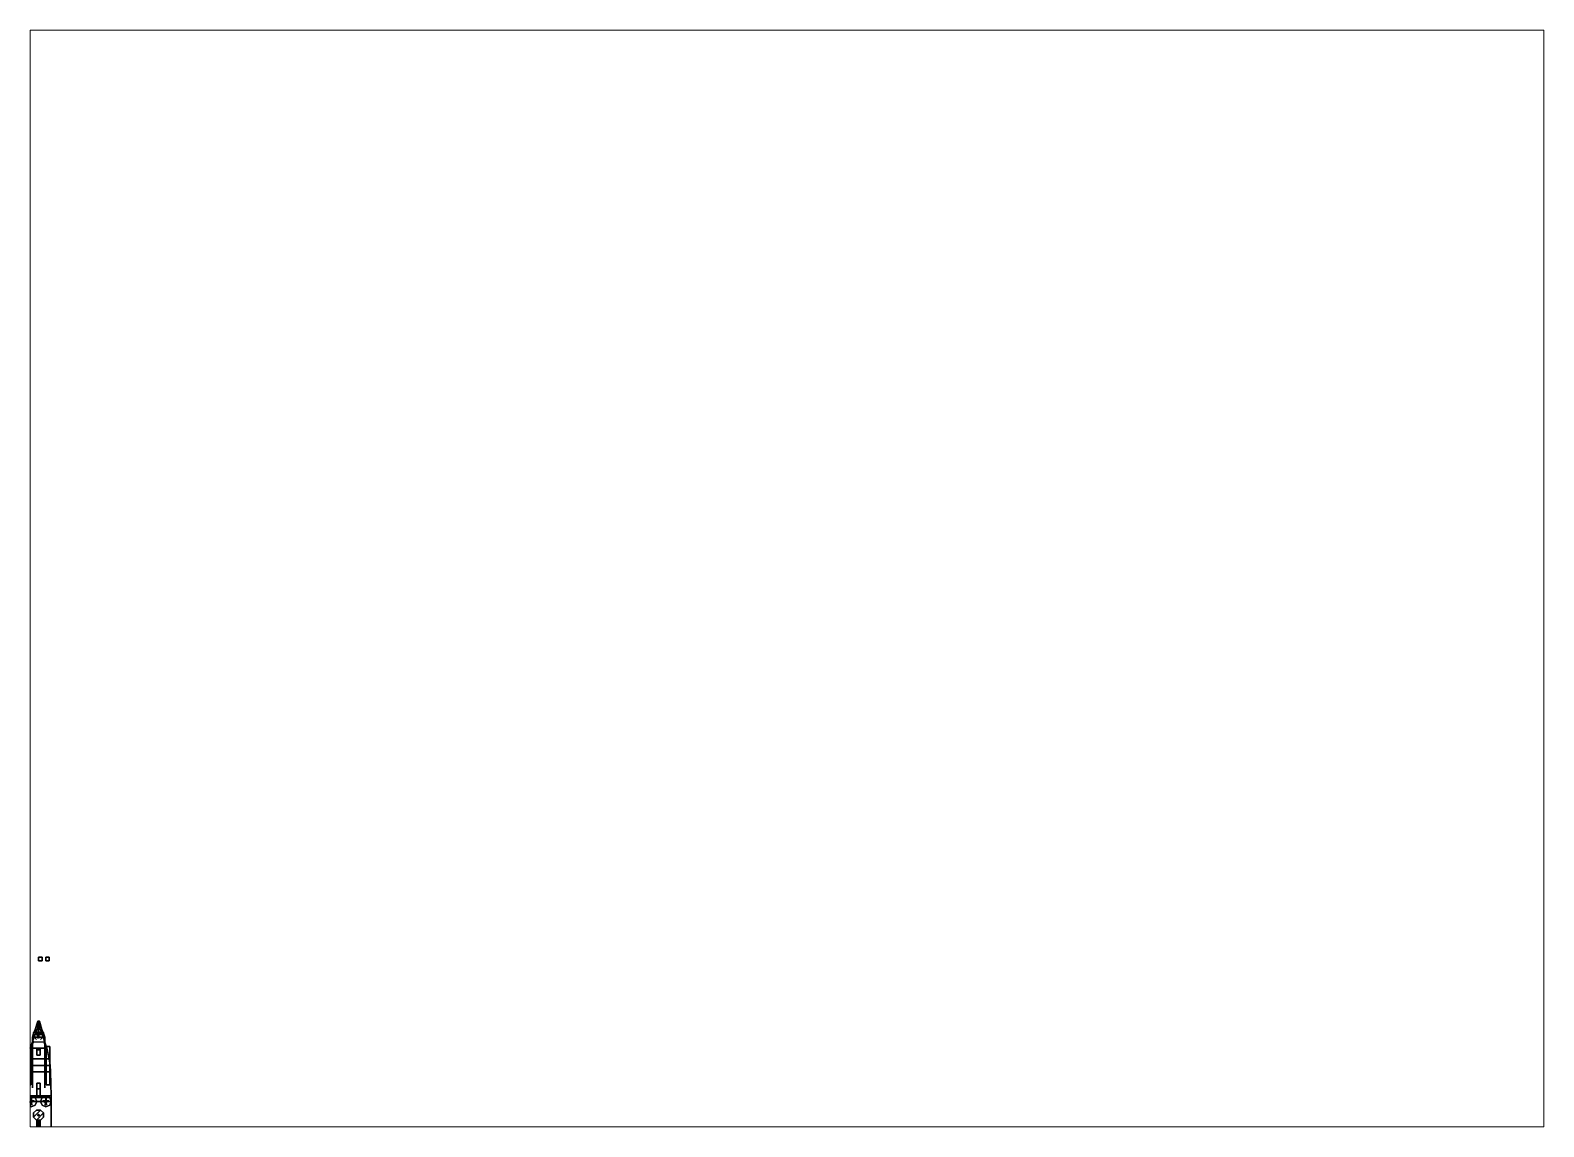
# Paper-space layout 'Layout1' of a CAD drawing. Header units: millimetres. Extents: x 28 to 251, y 20 to 181.
# The model-space entities are those that its viewports show. They can reach past a viewport. Long polylines and large blocks are cut down to what shows.
import ezdxf

# ---------------------------------------------------------------- set-up
doc = ezdxf.new("R2010")
doc.units = ezdxf.units.MM
for name, color, linetype in [('boats', 1, 'Continuous'), ('gun', 1, 'Continuous'), ('railings', 6, 'Continuous'), ('ramp', 2, 'Continuous'), ('sleeve', 5, 'Continuous'), ('turret', 2, 'Continuous')]:
    doc.layers.add(name, color=color, linetype=linetype)

msp = doc.modelspace()

# ---------------------------------------------------------------- linework, layer by layer
for points in [[(1, 42.27, 1), (1, 42.27), (0, 42.27), (0, 42.27, 1)], [(1, 42.27), (1, 41.27), (0, 41.27), (0, 42.27)], [(0, 42.27), (0, 41.27), (0, 41.27, 1), (0, 42.27, 1)], [(0, 42.27, 1), (0, 41.27, 1), (1, 41.27, 1), (1, 42.27, 1)], [(0, 41.27, 1), (0, 41.27), (1, 41.27), (1, 41.27, 1)], [(1, 41.27, 1), (1, 41.27), (1, 42.27), (1, 42.27, 1)], [(3, 42.27), (3, 41.27), (2, 41.27), (2, 42.27)], [(2, 42.27), (2, 41.27), (3, 41.27), (3, 42.27)], [(2.33, 16.8, -1.9), (-2.33, 16.8, -1.9), (-0.78, 21.27, -1.9), (0.78, 21.27, -1.9)], [(-0.78, 21.27, -1.9), (-2.33, 16.8, -1.9), (-2.33, 16.8, 1.68), (-0.78, 21.27, 1.68)], [(1.75, 19.89, 1.68), (-1.75, 19.89, 1.68), (-1.29, 21.27, 1.68), (1.29, 21.27, 1.68)], [(-1.29, 21.27, 4.03), (-1.75, 19.89, 4.03), (1.75, 19.89, 4.03), (1.29, 21.27, 4.03)], [(-1.29, 21.27, 1.68), (-1.75, 19.89, 1.68), (-1.75, 19.89, 4.03), (-1.29, 21.27, 4.03)], [(-0.58, 22.01, 4.03), (-1.4, 21.19, 4.03), (-1.4, 21.19, 4.98), (-0.58, 22.01, 4.98)], [(-1.4, 21.19, 4.03), (-0.58, 22.01, 4.03), (-0.58, 22.01, 4.98), (-1.4, 21.19, 4.98)], [(1.29, 21.27, 1.68), (-1.29, 21.27, 1.68), (-0.94, 22.05, 1.68), (0.94, 22.05, 1.68)], [(-0.94, 22.05, 4.03), (-1.29, 21.27, 4.03), (1.29, 21.27, 4.03), (0.94, 22.05, 4.03)], [(-0.94, 22.05, 1.68), (-1.29, 21.27, 1.68), (-1.29, 21.27, 4.03), (-0.94, 22.05, 4.03)], [(-0.22, 24.38, 4.03), (-0.94, 22.05, 4.03), (0.94, 22.05, 4.03), (0.22, 24.38, 4.03)], [(-0.22, 23.77, 1.68), (-0.94, 22.05, 1.68), (-0.94, 22.05, 4.03), (-0.22, 24.38, 4.03)], [(0.94, 22.05, 1.68), (-0.94, 22.05, 1.68), (-0.22, 23.77, 1.68), (0.22, 23.77, 1.68)], [(0.78, 21.27, -1.9), (-0.78, 21.27, -1.9), (-0.23, 22.46, -1.9), (0.23, 22.46, -1.9)], [(-0.23, 22.46, -1.9), (-0.78, 21.27, -1.9), (-0.78, 21.27, 1.68), (-0.23, 22.46, 1.68)], [(0.58, 22.01, 4.03), (-0.58, 22.01, 4.03), (-0.58, 22.01, 4.98), (0.58, 22.01, 4.98)], [(-0.58, 22.01, 4.03), (0.58, 22.01, 4.03), (0.58, 22.01, 4.98), (-0.58, 22.01, 4.98)], [(-0.02, 22.87, -1.68), (-0.23, 22.46, -1.9), (-0.23, 22.46, 1.68), (-0.02, 23.77, 1.68)], [(0.23, 22.46, -1.9), (-0.23, 22.46, -1.9), (-0.02, 22.87, -1.68), (0.02, 22.87, -1.68)], [(0.22, 23.77, 1.68), (-0.22, 23.77, 1.68), (-0.22, 24.38, 4.03), (0.22, 24.38, 4.03)], [(0, 24.38, 4.03), (-0.05, 24.33, 4.03), (-0.05, 24.33, 5.96), (0, 24.38, 5.96)], [(0, 24.38, 5.96), (-0.05, 24.33, 5.96), (0, 24.28, 5.96), (0.05, 24.33, 5.96)], [(-0.05, 24.33, 4.03), (0, 24.28, 4.03), (0, 24.28, 5.96), (-0.05, 24.33, 5.96)], [(0.02, 22.87, -1.68), (-0.02, 22.87, -1.68), (-0.02, 23.77, 1.68), (0.02, 23.77, 1.68)], [(0.05, 24.33, 4.03), (0, 24.38, 4.03), (0, 24.38, 5.96), (0.05, 24.33, 5.96)], [(0, 24.28, 4.03), (0.05, 24.33, 4.03), (0.05, 24.33, 5.96), (0, 24.28, 5.96)], [(0.02, 23.77, 1.68), (0.23, 22.46, 1.68), (0.23, 22.46, -1.9), (0.02, 22.87, -1.68)], [(0.22, 24.38, 4.03), (0.94, 22.05, 4.03), (0.94, 22.05, 1.68), (0.22, 23.77, 1.68)], [(0.23, 22.46, 1.68), (0.78, 21.27, 1.68), (0.78, 21.27, -1.9), (0.23, 22.46, -1.9)], [(1.4, 21.19, 4.03), (0.58, 22.01, 4.03), (0.58, 22.01, 4.98), (1.4, 21.19, 4.98)], [(0.58, 22.01, 4.03), (1.4, 21.19, 4.03), (1.4, 21.19, 4.98), (0.58, 22.01, 4.98)], [(0.78, 21.27, 1.68), (2.33, 16.8, 1.68), (2.33, 16.8, -1.9), (0.78, 21.27, -1.9)], [(0.94, 22.05, 4.03), (1.29, 21.27, 4.03), (1.29, 21.27, 1.68), (0.94, 22.05, 1.68)], [(1.29, 21.27, 4.03), (1.75, 19.89, 4.03), (1.75, 19.89, 1.68), (1.29, 21.27, 1.68)], [(-1.75, 18.47, 1.68), (-2.33, 16.8, 1.68), (2.33, 16.8, 1.68), (1.75, 18.47, 1.68)], [(-1.75, 19.89, 4.03), (-1.75, 16.8, 4.03), (1.75, 16.8, 4.03), (1.75, 19.89, 4.03)], [(-1.75, 19.89, 1.68), (-1.75, 16.8, 1.68), (-1.75, 16.8, 4.03), (-1.75, 19.89, 4.03)], [(-1.65, 18.86, 4.03), (-1.7, 18.77, 4.03), (-1.7, 18.77, 4.46), (-1.65, 18.86, 4.46)], [(-1.65, 18.86, 4.46), (-1.7, 18.77, 4.46), (-1.65, 18.68, 4.46), (-1.55, 18.86, 4.46)], [(-1.7, 18.77, 4.03), (-1.65, 18.68, 4.03), (-1.65, 18.68, 4.46), (-1.7, 18.77, 4.46)], [(-1.65, 18.37, 4.46), (-1.7, 18.28, 4.46), (-1.65, 18.19, 4.46), (-1.55, 18.37, 4.46)], [(-1.65, 18.37, 4.03), (-1.7, 18.28, 4.03), (-1.7, 18.28, 4.46), (-1.65, 18.37, 4.46)], [(-1.7, 18.28, 4.03), (-1.65, 18.19, 4.03), (-1.65, 18.19, 4.46), (-1.7, 18.28, 4.46)], [(-1.55, 18.86, 4.03), (-1.65, 18.86, 4.03), (-1.65, 18.86, 4.46), (-1.55, 18.86, 4.46)], [(-1.55, 18.86, 4.46), (-1.65, 18.68, 4.46), (-1.55, 18.68, 4.46), (-1.5, 18.77, 4.46)], [(-1.65, 18.68, 4.03), (-1.55, 18.68, 4.03), (-1.55, 18.68, 4.46), (-1.65, 18.68, 4.46)], [(-1.55, 18.37, 4.46), (-1.65, 18.19, 4.46), (-1.55, 18.19, 4.46), (-1.5, 18.28, 4.46)], [(-1.55, 18.37, 4.03), (-1.65, 18.37, 4.03), (-1.65, 18.37, 4.46), (-1.55, 18.37, 4.46)], [(-1.65, 18.19, 4.03), (-1.55, 18.19, 4.03), (-1.55, 18.19, 4.46), (-1.65, 18.19, 4.46)], [(-1.5, 18.77, 4.03), (-1.55, 18.86, 4.03), (-1.55, 18.86, 4.46), (-1.5, 18.77, 4.46)], [(-1.55, 18.68, 4.03), (-1.5, 18.77, 4.03), (-1.5, 18.77, 4.46), (-1.55, 18.68, 4.46)], [(-1.5, 18.28, 4.03), (-1.55, 18.37, 4.03), (-1.55, 18.37, 4.46), (-1.5, 18.28, 4.46)], [(-1.55, 18.19, 4.03), (-1.5, 18.28, 4.03), (-1.5, 18.28, 4.46), (-1.55, 18.19, 4.46)], [(-1.4, 21.19, 4.03), (-1.4, 20.03, 4.03), (-1.4, 20.03, 4.98), (-1.4, 21.19, 4.98)], [(-1.4, 20.03, 4.03), (-1.4, 21.19, 4.03), (-1.4, 21.19, 4.98), (-1.4, 20.03, 4.98)], [(-1.4, 20.03, 4.03), (-0.58, 19.21, 4.03), (-0.58, 19.21, 4.98), (-1.4, 20.03, 4.98)], [(-0.58, 19.21, 4.03), (-1.4, 20.03, 4.03), (-1.4, 20.03, 4.98), (-0.58, 19.21, 4.98)], [(-0.1, 20.69, 5.27), (0, 20.75, 5.27), (0, 20.95, 4.03), (-0.28, 20.79, 4.03)], [(-0.1, 20.57, 5.27), (-0.1, 20.69, 5.27), (-0.28, 20.79, 4.03), (-0.28, 20.47, 4.03)], [(0, 20.51, 5.27), (-0.1, 20.57, 5.27), (-0.28, 20.47, 4.03), (0, 20.31, 4.03)], [(0, 20.75, 5.27), (0.1, 20.69, 5.27), (0.28, 20.79, 4.03), (0, 20.95, 4.03)], [(0.1, 20.57, 5.27), (0, 20.51, 5.27), (0, 20.31, 4.03), (0.28, 20.47, 4.03)], [(0.1, 20.69, 5.27), (0.1, 20.57, 5.27), (0.28, 20.47, 4.03), (0.28, 20.79, 4.03)], [(0.58, 19.21, 4.03), (1.4, 20.03, 4.03), (1.4, 20.03, 4.98), (0.58, 19.21, 4.98)], [(1.4, 20.03, 4.03), (0.58, 19.21, 4.03), (0.58, 19.21, 4.98), (1.4, 20.03, 4.98)], [(1.4, 20.03, 4.03), (1.4, 21.19, 4.03), (1.4, 21.19, 4.98), (1.4, 20.03, 4.98)], [(1.4, 21.19, 4.03), (1.4, 20.03, 4.03), (1.4, 20.03, 4.98), (1.4, 21.19, 4.98)], [(1.55, 18.86, 4.46), (1.5, 18.77, 4.46), (1.55, 18.68, 4.46), (1.65, 18.86, 4.46)], [(1.55, 18.86, 4.03), (1.5, 18.77, 4.03), (1.5, 18.77, 4.46), (1.55, 18.86, 4.46)], [(1.5, 18.77, 4.03), (1.55, 18.68, 4.03), (1.55, 18.68, 4.46), (1.5, 18.77, 4.46)], [(1.55, 18.37, 4.03), (1.5, 18.28, 4.03), (1.5, 18.28, 4.46), (1.55, 18.37, 4.46)], [(1.55, 18.37, 4.46), (1.5, 18.28, 4.46), (1.55, 18.19, 4.46), (1.65, 18.37, 4.46)], [(1.5, 18.28, 4.03), (1.55, 18.19, 4.03), (1.55, 18.19, 4.46), (1.5, 18.28, 4.46)], [(1.65, 18.86, 4.46), (1.55, 18.68, 4.46), (1.65, 18.68, 4.46), (1.7, 18.77, 4.46)], [(1.65, 18.86, 4.03), (1.55, 18.86, 4.03), (1.55, 18.86, 4.46), (1.65, 18.86, 4.46)], [(1.55, 18.68, 4.03), (1.65, 18.68, 4.03), (1.65, 18.68, 4.46), (1.55, 18.68, 4.46)], [(1.65, 18.37, 4.03), (1.55, 18.37, 4.03), (1.55, 18.37, 4.46), (1.65, 18.37, 4.46)], [(1.65, 18.37, 4.46), (1.55, 18.19, 4.46), (1.65, 18.19, 4.46), (1.7, 18.28, 4.46)], [(1.55, 18.19, 4.03), (1.65, 18.19, 4.03), (1.65, 18.19, 4.46), (1.55, 18.19, 4.46)], [(1.7, 18.77, 4.03), (1.65, 18.86, 4.03), (1.65, 18.86, 4.46), (1.7, 18.77, 4.46)], [(1.65, 18.68, 4.03), (1.7, 18.77, 4.03), (1.7, 18.77, 4.46), (1.65, 18.68, 4.46)], [(1.7, 18.28, 4.03), (1.65, 18.37, 4.03), (1.65, 18.37, 4.46), (1.7, 18.28, 4.46)], [(1.65, 18.19, 4.03), (1.7, 18.28, 4.03), (1.7, 18.28, 4.46), (1.65, 18.19, 4.46)], [(1.75, 19.89, 4.03), (1.75, 16.8, 4.03), (1.75, 16.8, 1.68), (1.75, 19.89, 1.68)], [(3.22, 11.95, -1.9), (-3.22, 11.95, -1.9), (-2.96, 13.74, -1.9), (2.96, 13.74, -1.9)], [(-2.96, 13.74, 1.68), (-3.22, 11.95, 1.68), (3.22, 11.95, 1.68), (2.96, 13.74, 1.68)], [(-2.96, 13.74, -1.9), (-3.22, 11.95, -1.9), (-3.22, 11.95, 1.68), (-2.96, 13.74, 1.68)], [(2.96, 13.74, -1.9), (-2.96, 13.74, -1.9), (-2.33, 16.8, -1.9), (2.33, 16.8, -1.9)], [(-2.33, 16.8, 1.68), (-2.96, 13.74, 1.68), (2.96, 13.74, 1.68), (2.33, 16.8, 1.68)], [(-2.33, 16.8, -1.9), (-2.96, 13.74, -1.9), (-2.96, 13.74, 1.68), (-2.33, 16.8, 1.68)], [(1.75, 16.8, 4.03), (-1.75, 16.8, 4.03), (-1.75, 16.8, 1.68), (1.75, 16.8, 1.68)], [(-1.75, 16.8, 3.47), (-1.75, 7.89, 3.47), (-1.75, 7.89, 1.68), (-1.75, 16.8, 1.68)], [(-1.75, 16.8, 1.68), (-1.75, 7.89, 1.68), (-1.75, 7.89, 3.47), (-1.75, 16.8, 3.47)], [(0.45, 16.8, 4.03), (0.45, 16.28, 4.03), (-0.45, 16.28, 4.03), (-0.45, 16.8, 4.03)], [(-0.45, 16.8, 4.03), (-0.45, 16.28, 4.03), (0.45, 16.28, 4.03), (0.45, 16.8, 4.03)], [(-0.45, 16.28, 4.03), (-0.45, 14.8, 1.68), (0.45, 14.8, 1.68), (0.45, 16.28, 4.03)], [(0.45, 16.28, 4.03), (0.45, 14.8, 1.68), (-0.45, 14.8, 1.68), (-0.45, 16.28, 4.03)], [(1.75, 16.8, 1.68), (1.75, 7.89, 1.68), (1.75, 7.89, 3.47), (1.75, 16.8, 3.47)], [(1.75, 16.8, 3.47), (1.75, 7.89, 3.47), (1.75, 7.89, 1.68), (1.75, 16.8, 1.68)], [(2.33, 16.8, 1.68), (2.96, 13.74, 1.68), (2.96, 13.74, -1.9), (2.33, 16.8, -1.9)], [(2.96, 13.74, 1.68), (3.22, 11.95, 1.68), (3.22, 11.95, -1.9), (2.96, 13.74, -1.9)], [(3.58, 3.38, -1.9), (-3.58, 3.38, -1.9), (-3.39, 10.16, -1.9), (3.39, 10.16, -1.9)], [(-3.39, 10.16, 1.68), (-3.58, 3.38, 1.68), (3.58, 3.38, 1.68), (3.39, 10.16, 1.68)], [(-3.39, 10.16, -1.9), (-3.58, 3.38, -1.9), (-3.58, 3.38, 1.68), (-3.39, 10.16, 1.68)], [(3.39, 10.16, -1.9), (-3.39, 10.16, -1.9), (-3.22, 11.95, -1.9), (3.22, 11.95, -1.9)], [(-3.22, 11.95, 1.68), (-3.39, 10.16, 1.68), (3.39, 10.16, 1.68), (3.22, 11.95, 1.68)], [(-3.22, 11.95, -1.9), (-3.39, 10.16, -1.9), (-3.39, 10.16, 1.68), (-3.22, 11.95, 1.68)], [(3.22, 11.95, 1.68), (3.39, 10.16, 1.68), (3.39, 10.16, -1.9), (3.22, 11.95, -1.9)], [(3.39, 10.16, 1.68), (3.58, 3.38, 1.68), (3.58, 3.38, -1.9), (3.39, 10.16, -1.9)], [(-1.75, 7.89, 1.68), (-1.75, 5.67, 1.68), (-1.75, 6.93, 2.33), (-1.75, 7.89, 3.47)], [(-1.75, 7.89, 3.47), (-1.75, 6.93, 2.33), (-1.75, 5.67, 1.68), (-1.75, 7.89, 1.68)], [(0.45, 5.38, 4.07), (0.45, 6.92, 1.68), (-0.45, 6.92, 1.68), (-0.45, 5.38, 4.07)], [(-0.45, 5.38, 4.07), (-0.45, 6.92, 1.68), (0.45, 6.92, 1.68), (0.45, 5.38, 4.07)], [(0.45, 5.38, 4.07), (0.45, 3.37, 4.07), (-0.45, 3.37, 4.07), (-0.45, 5.38, 4.07)], [(-0.45, 5.38, 4.07), (-0.45, 3.37, 4.07), (0.45, 3.37, 4.07), (0.45, 5.38, 4.07)], [(1.75, 7.89, 1.68), (1.75, 5.67, 1.68), (1.75, 6.93, 2.33), (1.75, 7.89, 3.47)], [(1.75, 7.89, 3.47), (1.75, 6.93, 2.33), (1.75, 5.67, 1.68), (1.75, 7.89, 1.68)], [(3.58, -7.84, -1.9), (-3.58, -7.84, -1.9), (-3.58, 3.38, -1.9), (3.58, 3.38, -1.9)], [(-3.58, 3.38, 1.68), (-3.58, 1.84, 1.68), (3.58, 1.84, 1.68), (3.58, 3.38, 1.68)], [(-3.58, 3.38, -1.9), (-3.58, -7.84, -1.9), (-3.58, -7.84, 1.68), (-3.58, 3.38, 1.68)], [(-3.58, 1.84, 1.68), (-3.13, 2.92, 1.68), (-3.13, 2.92, 5.07), (-3.58, 1.84, 5.07)], [(-3.13, 2.92, 1.68), (-3.58, 1.84, 1.68), (-3.58, 1.84, 5.07), (-3.13, 2.92, 5.07)], [(3.58, 1.84, 4.07), (3.13, 2.92, 4.07), (-3.13, 2.92, 4.07), (-3.58, 1.84, 4.07)], [(-3.58, 1.84, 1.68), (-3.58, -7.84, 1.68), (-3.58, -7.84, 4.07), (-3.58, 1.84, 4.07)], [(-3.58, 1.84, 4.07), (-3.58, -7.84, 4.07), (3.58, -7.84, 4.07), (3.58, 1.84, 4.07)], [(-3.58, 1.84, 4.07), (-3.13, 0.76, 4.07), (-3.13, 0.76, 5.07), (-3.58, 1.84, 5.07)], [(-3.13, 0.76, 4.07), (-3.58, 1.84, 4.07), (-3.58, 1.84, 5.07), (-3.13, 0.76, 5.07)], [(-3.13, 2.92, 1.68), (-2.05, 3.37, 1.68), (-2.05, 3.37, 5.07), (-3.13, 2.92, 5.07)], [(-2.05, 3.37, 1.68), (-3.13, 2.92, 1.68), (-3.13, 2.92, 5.07), (-2.05, 3.37, 5.07)], [(3.13, 2.92, 4.07), (2.05, 3.37, 4.07), (-2.05, 3.37, 4.07), (-3.13, 2.92, 4.07)], [(-3.13, 0.76, 4.07), (-2.05, 0.31, 4.07), (-2.05, 0.31, 5.07), (-3.13, 0.76, 5.07)], [(-2.05, 0.31, 4.07), (-3.13, 0.76, 4.07), (-3.13, 0.76, 5.07), (-2.05, 0.31, 5.07)], [(-2.15, 1.9, 5.31), (-2.05, 1.96, 5.31), (-2.05, 2.16, 4.07), (-2.33, 2, 4.07)], [(-2.15, 1.78, 5.31), (-2.15, 1.9, 5.31), (-2.33, 2, 4.07), (-2.33, 1.68, 4.07)], [(-2.05, 1.72, 5.31), (-2.15, 1.78, 5.31), (-2.33, 1.68, 4.07), (-2.05, 1.52, 4.07)], [(2.05, 3.37, 4.07), (2.05, 3.37, 1.68), (-2.05, 3.37, 1.68), (-2.05, 3.37, 4.07)], [(-2.05, 3.37, 4.07), (-0.97, 2.92, 4.07), (-0.97, 2.92, 5.07), (-2.05, 3.37, 5.07)], [(-0.97, 2.92, 4.07), (-2.05, 3.37, 4.07), (-2.05, 3.37, 5.07), (-0.97, 2.92, 5.07)], [(-2.05, 1.96, 5.31), (-1.95, 1.9, 5.31), (-1.77, 2, 4.07), (-2.05, 2.16, 4.07)], [(-1.95, 1.78, 5.31), (-2.05, 1.72, 5.31), (-2.05, 1.52, 4.07), (-1.77, 1.68, 4.07)], [(-2.05, 0.31, 4.07), (-0.97, 0.76, 4.07), (-0.97, 0.76, 5.07), (-2.05, 0.31, 5.07)], [(-0.97, 0.76, 4.07), (-2.05, 0.31, 4.07), (-2.05, 0.31, 5.07), (-0.97, 0.76, 5.07)], [(-1.95, 1.9, 5.31), (-1.95, 1.78, 5.31), (-1.77, 1.68, 4.07), (-1.77, 2, 4.07)], [(-0.97, 2.92, 4.07), (-0.52, 1.84, 4.07), (-0.52, 1.84, 5.07), (-0.97, 2.92, 5.07)], [(-0.52, 1.84, 4.07), (-0.97, 2.92, 4.07), (-0.97, 2.92, 5.07), (-0.52, 1.84, 5.07)], [(-0.97, 0.76, 4.07), (-0.52, 1.84, 4.07), (-0.52, 1.84, 5.07), (-0.97, 0.76, 5.07)], [(-0.52, 1.84, 4.07), (-0.97, 0.76, 4.07), (-0.97, 0.76, 5.07), (-0.52, 1.84, 5.07)], [(0.97, 2.92, 4.07), (0.52, 1.84, 4.07), (0.52, 1.84, 5.07), (0.97, 2.92, 5.07)], [(0.52, 1.84, 4.07), (0.97, 2.92, 4.07), (0.97, 2.92, 5.07), (0.52, 1.84, 5.07)], [(0.52, 1.84, 4.07), (0.97, 0.76, 4.07), (0.97, 0.76, 5.07), (0.52, 1.84, 5.07)], [(0.97, 0.76, 4.07), (0.52, 1.84, 4.07), (0.52, 1.84, 5.07), (0.97, 0.76, 5.07)], [(2.05, 3.37, 4.07), (0.97, 2.92, 4.07), (0.97, 2.92, 5.07), (2.05, 3.37, 5.07)], [(0.97, 2.92, 4.07), (2.05, 3.37, 4.07), (2.05, 3.37, 5.07), (0.97, 2.92, 5.07)], [(0.97, 0.76, 4.07), (2.05, 0.31, 4.07), (2.05, 0.31, 5.07), (0.97, 0.76, 5.07)], [(2.05, 0.31, 4.07), (0.97, 0.76, 4.07), (0.97, 0.76, 5.07), (2.05, 0.31, 5.07)], [(1.95, 1.9, 5.31), (2.05, 1.96, 5.31), (2.05, 2.16, 4.07), (1.77, 2, 4.07)], [(1.95, 1.78, 5.31), (1.95, 1.9, 5.31), (1.77, 2, 4.07), (1.77, 1.68, 4.07)], [(2.05, 1.72, 5.31), (1.95, 1.78, 5.31), (1.77, 1.68, 4.07), (2.05, 1.52, 4.07)], [(2, 1.84, 4.07), (2, 1.79, 4.07), (2, 1.79, 5.07), (2, 1.84, 5.07)], [(2, 1.84, 5.07), (2, 1.79, 5.07), (2, 1.79, 4.07), (2, 1.84, 4.07)], [(3.13, 2.92, 1.68), (2.05, 3.37, 1.68), (2.05, 3.37, 5.07), (3.13, 2.92, 5.07)], [(2.05, 3.37, 1.68), (3.13, 2.92, 1.68), (3.13, 2.92, 5.07), (2.05, 3.37, 5.07)], [(2.05, 1.96, 5.31), (2.15, 1.9, 5.31), (2.33, 2, 4.07), (2.05, 2.16, 4.07)], [(2.15, 1.78, 5.31), (2.05, 1.72, 5.31), (2.05, 1.52, 4.07), (2.33, 1.68, 4.07)], [(2.05, 0.31, 4.07), (3.13, 0.76, 4.07), (3.13, 0.76, 5.07), (2.05, 0.31, 5.07)], [(3.13, 0.76, 4.07), (2.05, 0.31, 4.07), (2.05, 0.31, 5.07), (3.13, 0.76, 5.07)], [(2.15, 1.9, 5.31), (2.15, 1.78, 5.31), (2.33, 1.68, 4.07), (2.33, 2, 4.07)], [(3.58, 1.84, 1.68), (3.13, 2.92, 1.68), (3.13, 2.92, 5.07), (3.58, 1.84, 5.07)], [(3.13, 2.92, 1.68), (3.58, 1.84, 1.68), (3.58, 1.84, 5.07), (3.13, 2.92, 5.07)], [(3.13, 0.76, 4.07), (3.58, 1.84, 4.07), (3.58, 1.84, 5.07), (3.13, 0.76, 5.07)], [(3.58, 1.84, 4.07), (3.13, 0.76, 4.07), (3.13, 0.76, 5.07), (3.58, 1.84, 5.07)], [(3.58, 3.38, 1.68), (3.58, -7.84, 1.68), (3.58, -7.84, -1.9), (3.58, 3.38, -1.9)], [(3.58, -7.84, 4.07), (3.58, -7.84, 1.68), (3.58, 1.84, 1.68), (3.58, 1.84, 4.07)], [(0.58, -0.57, 6.64), (-0.58, -0.57, 6.64), (-1.4, -1.39, 6.64), (-1.4, -2.55, 6.64)], [(1.4, -1.39, 6.64), (0.58, -0.57, 6.64), (-1.4, -2.55, 6.64), (-0.58, -3.37, 6.64)], [(-1.4, -1.39, 6.64), (-0.58, -0.57, 6.64), (-0.58, -0.57, 8.25), (-1.4, -1.39, 8.25)], [(-0.58, -0.57, 4.07), (-1.4, -1.39, 4.07), (-1.4, -1.39, 8.25), (-0.58, -0.57, 8.25)], [(-1.4, -2.55, 6.64), (-1.4, -1.39, 6.64), (-1.4, -1.39, 8.25), (-1.4, -2.55, 8.25)], [(-1.4, -1.39, 4.07), (-1.4, -2.55, 4.07), (-1.4, -2.55, 8.25), (-1.4, -1.39, 8.25)], [(-0.58, -3.37, 6.64), (-1.4, -2.55, 6.64), (-1.4, -2.55, 8.25), (-0.58, -3.37, 8.25)], [(-1.4, -2.55, 4.07), (-0.58, -3.37, 4.07), (-0.58, -3.37, 8.25), (-1.4, -2.55, 8.25)], [(-0.58, -0.57, 6.64), (0.58, -0.57, 6.64), (0.58, -0.57, 8.25), (-0.58, -0.57, 8.25)], [(0.58, -0.57, 4.07), (-0.58, -0.57, 4.07), (-0.58, -0.57, 8.25), (0.58, -0.57, 8.25)], [(1.4, -2.55, 6.64), (1.4, -1.39, 6.64), (-0.58, -3.37, 6.64), (0.58, -3.37, 6.64)], [(-0.58, -3.37, 4.07), (0.58, -3.37, 4.07), (0.58, -3.37, 6.64), (-0.58, -3.37, 6.64)], [(0.45, -3.37, 6.64), (0.45, -4.51, 6.64), (-0.45, -4.51, 6.64), (-0.45, -3.37, 6.64)], [(-0.45, -3.37, 6.64), (-0.45, -4.51, 6.64), (0.45, -4.51, 6.64), (0.45, -3.37, 6.64)], [(-0.18, -1.94, 8.12), (-0.21, -2.04, 8.12), (-0.21, -2.04, 8.12), (-0.18, -1.99, 8.21)], [(-0.18, -1.99, 8.03), (-0.21, -2.04, 8.12), (-0.21, -2.04, 8.12), (-0.18, -1.94, 8.12)], [(-0.18, -1.99, 8.21), (-0.21, -2.04, 8.12), (-0.21, -2.04, 8.12), (-0.18, -2.09, 8.21)], [(-0.18, -2.09, 8.03), (-0.21, -2.04, 8.12), (-0.21, -2.04, 8.12), (-0.18, -1.99, 8.03)], [(-0.18, -2.09, 8.21), (-0.21, -2.04, 8.12), (-0.21, -2.04, 8.12), (-0.18, -2.15, 8.12)], [(-0.18, -2.15, 8.12), (-0.21, -2.04, 8.12), (-0.21, -2.04, 8.12), (-0.18, -2.09, 8.03)], [(-0.11, -1.86, 8.12), (-0.18, -1.94, 8.12), (-0.18, -1.99, 8.21), (-0.11, -1.95, 8.28)], [(-0.11, -1.95, 7.96), (-0.18, -1.99, 8.03), (-0.18, -1.94, 8.12), (-0.11, -1.86, 8.12)], [(-0.11, -1.95, 8.28), (-0.18, -1.99, 8.21), (-0.18, -2.09, 8.21), (-0.11, -2.13, 8.28)], [(-0.11, -2.13, 7.96), (-0.18, -2.09, 8.03), (-0.18, -1.99, 8.03), (-0.11, -1.95, 7.96)], [(-0.11, -2.13, 8.28), (-0.18, -2.09, 8.21), (-0.18, -2.15, 8.12), (-0.11, -2.22, 8.12)], [(-0.11, -2.22, 8.12), (-0.18, -2.15, 8.12), (-0.18, -2.09, 8.03), (-0.11, -2.13, 7.96)], [(-0.08, -1.9, 6.64), (-0.15, -2.03, 6.64), (-0.15, -2.03, 7.94), (-0.08, -1.9, 7.94)], [(0.07, -1.9, 7.94), (-0.08, -1.9, 7.94), (-0.15, -2.03, 7.94), (0.15, -2.03, 7.94)], [(-0.15, -2.03, 6.64), (-0.08, -2.16, 6.64), (-0.08, -2.16, 7.94), (-0.15, -2.03, 7.94)], [(0.15, -2.03, 7.94), (-0.15, -2.03, 7.94), (-0.08, -2.16, 7.94), (0.07, -2.16, 7.94)], [(0, -1.83, 8.12), (-0.11, -1.86, 8.12), (-0.11, -1.95, 8.28), (0, -1.94, 8.3)], [(0, -1.94, 7.94), (-0.11, -1.95, 7.96), (-0.11, -1.86, 8.12), (0, -1.83, 8.12)], [(0, -1.94, 8.3), (-0.11, -1.95, 8.28), (-0.11, -2.13, 8.28), (0, -2.15, 8.3)], [(0, -2.15, 7.94), (-0.11, -2.13, 7.96), (-0.11, -1.95, 7.96), (0, -1.94, 7.94)], [(0, -2.15, 8.3), (-0.11, -2.13, 8.28), (-0.11, -2.22, 8.12), (0, -2.25, 8.12)], [(0, -2.25, 8.12), (-0.11, -2.22, 8.12), (-0.11, -2.13, 7.96), (0, -2.15, 7.94)], [(0, -3.46, 4.07), (-0.1, -3.56, 4.07), (-0.1, -3.98, 16.12), (0, -3.88, 16.12)], [(-0.1, -3.56, 4.07), (0, -3.66, 4.07), (0, -4.08, 16.12), (-0.1, -3.98, 16.12)], [(-0.1, -3.98, 16.12), (0, -4.08, 16.12), (0.1, -3.98, 16.12), (0, -3.88, 16.12)], [(-0.08, -2.16, 6.64), (0.07, -2.16, 6.64), (0.07, -2.16, 7.94), (-0.08, -2.16, 7.94)], [(0.07, -1.9, 6.64), (-0.08, -1.9, 6.64), (-0.08, -1.9, 7.94), (0.07, -1.9, 7.94)], [(0, -3.95, 12.98), (-0.05, -3.91, 12.9), (-0.05, -5.6, 14.5), (0, -5.6, 14.55)], [(-0.05, -3.91, 12.9), (0, -3.95, 12.88), (0, -5.6, 14.45), (-0.05, -5.6, 14.5)], [(0.11, -1.86, 8.12), (0, -1.83, 8.12), (0, -1.94, 8.3), (0.11, -1.95, 8.28)], [(0.11, -1.95, 7.96), (0, -1.94, 7.94), (0, -1.83, 8.12), (0.11, -1.86, 8.12)], [(0.11, -1.95, 8.28), (0, -1.94, 8.3), (0, -2.15, 8.3), (0.11, -2.13, 8.28)], [(0.11, -2.13, 7.96), (0, -2.15, 7.94), (0, -1.94, 7.94), (0.11, -1.95, 7.96)], [(0.11, -2.13, 8.28), (0, -2.15, 8.3), (0, -2.25, 8.12), (0.11, -2.22, 8.12)], [(0.11, -2.22, 8.12), (0, -2.25, 8.12), (0, -2.15, 7.94), (0.11, -2.13, 7.96)], [(0.1, -3.56, 4.07), (0, -3.46, 4.07), (0, -3.88, 16.12), (0.1, -3.98, 16.12)], [(0, -3.66, 4.07), (0.1, -3.56, 4.07), (0.1, -3.98, 16.12), (0, -4.08, 16.12)], [(0.05, -3.91, 12.9), (0, -3.95, 12.98), (0, -5.6, 14.55), (0.05, -5.6, 14.5)], [(0, -3.95, 12.88), (0.05, -3.91, 12.9), (0.05, -5.6, 14.5), (0, -5.6, 14.45)], [(0.07, -2.16, 6.64), (0.15, -2.03, 6.64), (0.15, -2.03, 7.94), (0.07, -2.16, 7.94)], [(0.15, -2.03, 6.64), (0.07, -1.9, 6.64), (0.07, -1.9, 7.94), (0.15, -2.03, 7.94)], [(0.18, -1.94, 8.12), (0.11, -1.86, 8.12), (0.11, -1.95, 8.28), (0.18, -1.99, 8.21)], [(0.18, -1.99, 8.03), (0.11, -1.95, 7.96), (0.11, -1.86, 8.12), (0.18, -1.94, 8.12)], [(0.18, -1.99, 8.21), (0.11, -1.95, 8.28), (0.11, -2.13, 8.28), (0.18, -2.09, 8.21)], [(0.18, -2.09, 8.03), (0.11, -2.13, 7.96), (0.11, -1.95, 7.96), (0.18, -1.99, 8.03)], [(0.18, -2.09, 8.21), (0.11, -2.13, 8.28), (0.11, -2.22, 8.12), (0.18, -2.15, 8.12)], [(0.18, -2.15, 8.12), (0.11, -2.22, 8.12), (0.11, -2.13, 7.96), (0.18, -2.09, 8.03)], [(0.21, -2.04, 8.12), (0.18, -1.94, 8.12), (0.18, -1.99, 8.21), (0.21, -2.04, 8.12)], [(0.21, -2.04, 8.12), (0.18, -1.99, 8.03), (0.18, -1.94, 8.12), (0.21, -2.04, 8.12)], [(0.21, -2.04, 8.12), (0.18, -1.99, 8.21), (0.18, -2.09, 8.21), (0.21, -2.04, 8.12)], [(0.21, -2.04, 8.12), (0.18, -2.09, 8.03), (0.18, -1.99, 8.03), (0.21, -2.04, 8.12)], [(0.21, -2.04, 8.12), (0.18, -2.09, 8.21), (0.18, -2.15, 8.12), (0.21, -2.04, 8.12)], [(0.21, -2.04, 8.12), (0.18, -2.15, 8.12), (0.18, -2.09, 8.03), (0.21, -2.04, 8.12)], [(0.58, -0.57, 6.64), (1.4, -1.39, 6.64), (1.4, -1.39, 8.25), (0.58, -0.57, 8.25)], [(1.4, -1.39, 4.07), (0.58, -0.57, 4.07), (0.58, -0.57, 8.25), (1.4, -1.39, 8.25)], [(1.4, -2.55, 6.64), (0.58, -3.37, 6.64), (0.58, -3.37, 8.25), (1.4, -2.55, 8.25)], [(0.58, -3.37, 4.07), (1.4, -2.55, 4.07), (1.4, -2.55, 8.25), (0.58, -3.37, 8.25)], [(1.4, -1.39, 6.64), (1.4, -2.55, 6.64), (1.4, -2.55, 8.25), (1.4, -1.39, 8.25)], [(1.4, -2.55, 4.07), (1.4, -1.39, 4.07), (1.4, -1.39, 8.25), (1.4, -2.55, 8.25)], [(0.45, -4.51, 6.64), (0.45, -5.89, 4.07), (-0.45, -5.89, 4.07), (-0.45, -4.51, 6.64)], [(-0.45, -4.51, 6.64), (-0.45, -5.89, 4.07), (0.45, -5.89, 4.07), (0.45, -4.51, 6.64)], [(-0.05, -5.6, 14.5), (0, -5.6, 14.45), (0.05, -5.6, 14.5), (0, -5.6, 14.55)], [(1.28, -5.32, 5.93), (1.12, -5.32, 5.93), (1.04, -5.46, 5.93), (1.36, -5.46, 5.93)], [(1.04, -5.46, 5.93), (1.12, -5.32, 5.93), (1.12, -5.32, 6.34), (1.04, -5.46, 6.34)], [(1.15, -5.37, 5.89), (1.1, -5.46, 5.89), (1.04, -5.46, 5.93), (1.12, -5.32, 5.93)], [(1.12, -5.32, 5.93), (1.04, -5.46, 5.93), (1.04, -5.46, 6.34), (1.12, -5.32, 6.34)], [(1.36, -5.46, 5.93), (1.04, -5.46, 5.93), (1.12, -5.6, 5.93), (1.28, -5.6, 5.93)], [(1.12, -5.6, 5.93), (1.04, -5.46, 5.93), (1.04, -5.46, 6.34), (1.12, -5.6, 6.34)], [(1.1, -5.46, 5.89), (1.15, -5.55, 5.89), (1.12, -5.6, 5.93), (1.04, -5.46, 5.93)], [(1.04, -5.46, 5.93), (1.12, -5.6, 5.93), (1.12, -5.6, 6.34), (1.04, -5.46, 6.34)], [(1.13, -5.35, 4.07), (1.07, -5.46, 4.07), (1.07, -5.46, 5.28), (1.13, -5.35, 5.28)], [(1.13, -5.35, 5.28), (1.07, -5.46, 5.28), (1.1, -5.46, 5.35), (1.15, -5.37, 5.35)], [(1.07, -5.46, 4.07), (1.13, -5.57, 4.07), (1.13, -5.57, 5.28), (1.07, -5.46, 5.28)], [(1.07, -5.46, 5.28), (1.13, -5.57, 5.28), (1.15, -5.55, 5.35), (1.1, -5.46, 5.35)], [(1.15, -5.37, 5.35), (1.1, -5.46, 5.35), (1.1, -5.46, 5.89), (1.15, -5.37, 5.89)], [(1.1, -5.46, 5.35), (1.15, -5.55, 5.35), (1.15, -5.55, 5.89), (1.1, -5.46, 5.89)], [(1.12, -5.32, 5.93), (1.28, -5.32, 5.93), (1.28, -5.32, 6.34), (1.12, -5.32, 6.34)], [(1.25, -5.37, 5.89), (1.15, -5.37, 5.89), (1.12, -5.32, 5.93), (1.28, -5.32, 5.93)], [(1.28, -5.32, 5.93), (1.12, -5.32, 5.93), (1.12, -5.32, 6.34), (1.28, -5.32, 6.34)], [(1.15, -5.55, 5.89), (1.25, -5.55, 5.89), (1.28, -5.6, 5.93), (1.12, -5.6, 5.93)], [(1.28, -5.6, 5.93), (1.12, -5.6, 5.93), (1.12, -5.6, 6.34), (1.28, -5.6, 6.34)], [(1.12, -5.6, 5.93), (1.28, -5.6, 5.93), (1.28, -5.6, 6.34), (1.12, -5.6, 6.34)], [(1.26, -5.35, 4.07), (1.13, -5.35, 4.07), (1.13, -5.35, 5.28), (1.26, -5.35, 5.28)], [(1.26, -5.35, 5.28), (1.13, -5.35, 5.28), (1.15, -5.37, 5.35), (1.25, -5.37, 5.35)], [(1.13, -5.57, 5.28), (1.26, -5.57, 5.28), (1.25, -5.55, 5.35), (1.15, -5.55, 5.35)], [(1.13, -5.57, 4.07), (1.26, -5.57, 4.07), (1.26, -5.57, 5.28), (1.13, -5.57, 5.28)], [(1.25, -5.37, 5.35), (1.15, -5.37, 5.35), (1.15, -5.37, 5.89), (1.25, -5.37, 5.89)], [(1.15, -5.55, 5.35), (1.25, -5.55, 5.35), (1.25, -5.55, 5.89), (1.15, -5.55, 5.89)], [(1.3, -5.46, 5.89), (1.25, -5.37, 5.89), (1.28, -5.32, 5.93), (1.36, -5.46, 5.93)], [(1.33, -5.46, 5.28), (1.26, -5.35, 5.28), (1.25, -5.37, 5.35), (1.3, -5.46, 5.35)], [(1.3, -5.46, 5.35), (1.25, -5.37, 5.35), (1.25, -5.37, 5.89), (1.3, -5.46, 5.89)], [(1.25, -5.55, 5.35), (1.3, -5.46, 5.35), (1.3, -5.46, 5.89), (1.25, -5.55, 5.89)], [(1.25, -5.55, 5.89), (1.3, -5.46, 5.89), (1.36, -5.46, 5.93), (1.28, -5.6, 5.93)], [(1.26, -5.57, 5.28), (1.33, -5.46, 5.28), (1.3, -5.46, 5.35), (1.25, -5.55, 5.35)], [(1.33, -5.46, 4.07), (1.26, -5.35, 4.07), (1.26, -5.35, 5.28), (1.33, -5.46, 5.28)], [(1.26, -5.57, 4.07), (1.33, -5.46, 4.07), (1.33, -5.46, 5.28), (1.26, -5.57, 5.28)], [(1.28, -5.32, 5.93), (1.36, -5.46, 5.93), (1.36, -5.46, 6.34), (1.28, -5.32, 6.34)], [(1.36, -5.46, 5.93), (1.28, -5.32, 5.93), (1.28, -5.32, 6.34), (1.36, -5.46, 6.34)], [(1.36, -5.46, 5.93), (1.28, -5.6, 5.93), (1.28, -5.6, 6.34), (1.36, -5.46, 6.34)], [(1.28, -5.6, 5.93), (1.36, -5.46, 5.93), (1.36, -5.46, 6.34), (1.28, -5.6, 6.34)]]:
    msp.add_3dface(points)
at = {"layer": 'boats'}
for points in [[(-2.15, 13.19, 2.77), (-2.05, 13.36, 2.77), (-2.05, 13.36, 2.4), (-2.15, 13.19, 2.4)], [(-2.05, 13.22, 2.07), (-2.15, 13.1, 2.19), (-2.15, 13.19, 2.4), (-2.05, 13.36, 2.4)], [(-2.05, 13.36, 2.77), (-2.15, 13.19, 2.77), (-2.15, 13.1, 2.98), (-2.05, 13.22, 3.1)], [(-2.05, 12.89, 1.93), (-2.15, 12.89, 2.1), (-2.15, 13.1, 2.19), (-2.05, 13.22, 2.07)], [(-2.05, 13.22, 3.1), (-2.15, 13.1, 2.98), (-2.15, 12.89, 3.07), (-2.05, 12.89, 3.24)], [(-2.05, 13.02, 2.77), (-2.15, 13.19, 2.77), (-2.15, 13.19, 2.4), (-2.05, 13.02, 2.4)], [(-2.15, 13.1, 2.19), (-2.05, 12.98, 2.31), (-2.05, 13.02, 2.4), (-2.15, 13.19, 2.4)], [(-2.15, 13.19, 2.77), (-2.05, 13.02, 2.77), (-2.05, 12.98, 2.86), (-2.15, 13.1, 2.98)], [(-2.15, 12.89, 2.1), (-2.05, 12.89, 2.27), (-2.05, 12.98, 2.31), (-2.15, 13.1, 2.19)], [(-2.15, 13.1, 2.98), (-2.05, 12.98, 2.86), (-2.05, 12.89, 2.9), (-2.15, 12.89, 3.07)], [(-2.15, 12.89, 2.1), (-2.05, 12.89, 1.93), (-2.05, 10.99, 1.93), (-2.15, 10.99, 2.1)], [(-2.05, 12.89, 2.27), (-2.15, 12.89, 2.1), (-2.15, 10.99, 2.1), (-2.05, 10.99, 2.27)], [(-2.05, 12.89, 3.24), (-2.15, 12.89, 3.07), (-2.15, 10.99, 3.07), (-2.05, 10.99, 3.24)], [(-2.15, 12.89, 3.07), (-2.05, 12.89, 2.9), (-2.05, 10.99, 2.9), (-2.15, 10.99, 3.07)], [(-2.05, 13.36, 2.77), (-1.85, 13.36, 2.77), (-1.85, 13.36, 2.4), (-2.05, 13.36, 2.4)], [(-1.85, 13.22, 2.07), (-2.05, 13.22, 2.07), (-2.05, 13.36, 2.4), (-1.85, 13.36, 2.4)], [(-1.85, 13.36, 2.77), (-2.05, 13.36, 2.77), (-2.05, 13.22, 3.1), (-1.85, 13.22, 3.1)], [(-1.85, 12.89, 1.93), (-2.05, 12.89, 1.93), (-2.05, 13.22, 2.07), (-1.85, 13.22, 2.07)], [(-1.85, 13.22, 3.1), (-2.05, 13.22, 3.1), (-2.05, 12.89, 3.24), (-1.85, 12.89, 3.24)], [(-1.85, 13.02, 2.77), (-2.05, 13.02, 2.77), (-2.05, 13.02, 2.4), (-1.85, 13.02, 2.4)], [(-2.05, 12.98, 2.31), (-1.85, 12.98, 2.31), (-1.85, 13.02, 2.4), (-2.05, 13.02, 2.4)], [(-2.05, 13.02, 2.77), (-1.85, 13.02, 2.77), (-1.85, 12.98, 2.86), (-2.05, 12.98, 2.86)], [(-2.05, 12.89, 2.27), (-1.85, 12.89, 2.27), (-1.85, 12.98, 2.31), (-2.05, 12.98, 2.31)], [(-2.05, 12.98, 2.86), (-1.85, 12.98, 2.86), (-1.85, 12.89, 2.9), (-2.05, 12.89, 2.9)], [(-2.05, 12.89, 1.93), (-1.85, 12.89, 1.93), (-1.85, 10.99, 1.93), (-2.05, 10.99, 1.93)], [(-1.85, 12.89, 2.27), (-2.05, 12.89, 2.27), (-2.05, 10.99, 2.27), (-1.85, 10.99, 2.27)], [(-2.05, 12.89, 2.9), (-1.85, 12.89, 2.9), (-1.85, 10.99, 2.9), (-2.05, 10.99, 2.9)], [(-1.85, 12.89, 3.24), (-2.05, 12.89, 3.24), (-2.05, 10.99, 3.24), (-1.85, 10.99, 3.24)], [(-1.85, 13.36, 2.77), (-1.75, 13.19, 2.77), (-1.75, 13.19, 2.4), (-1.85, 13.36, 2.4)], [(-1.75, 13.1, 2.19), (-1.85, 13.22, 2.07), (-1.85, 13.36, 2.4), (-1.75, 13.19, 2.4)], [(-1.75, 13.19, 2.77), (-1.85, 13.36, 2.77), (-1.85, 13.22, 3.1), (-1.75, 13.1, 2.98)], [(-1.75, 12.89, 2.1), (-1.85, 12.89, 1.93), (-1.85, 13.22, 2.07), (-1.75, 13.1, 2.19)], [(-1.75, 13.1, 2.98), (-1.85, 13.22, 3.1), (-1.85, 12.89, 3.24), (-1.75, 12.89, 3.07)], [(-1.75, 13.19, 2.77), (-1.85, 13.02, 2.77), (-1.85, 13.02, 2.4), (-1.75, 13.19, 2.4)], [(-1.85, 12.98, 2.31), (-1.75, 13.1, 2.19), (-1.75, 13.19, 2.4), (-1.85, 13.02, 2.4)], [(-1.85, 13.02, 2.77), (-1.75, 13.19, 2.77), (-1.75, 13.1, 2.98), (-1.85, 12.98, 2.86)], [(-1.85, 12.89, 2.27), (-1.75, 12.89, 2.1), (-1.75, 13.1, 2.19), (-1.85, 12.98, 2.31)], [(-1.85, 12.98, 2.86), (-1.75, 13.1, 2.98), (-1.75, 12.89, 3.07), (-1.85, 12.89, 2.9)], [(-1.85, 13.02, 2.4), (-1.85, 13.02, 2.77), (-1.85, 12.98, 2.86), (-1.85, 12.98, 2.31)], [(-1.85, 12.98, 2.31), (-1.85, 12.98, 2.86), (-1.85, 13.02, 2.77), (-1.85, 13.02, 2.4)], [(-1.85, 12.89, 2.27), (-1.85, 12.89, 2.9), (-1.85, 12.98, 2.86), (-1.85, 12.98, 2.31)], [(-1.85, 12.98, 2.31), (-1.85, 12.98, 2.86), (-1.85, 12.89, 2.9), (-1.85, 12.89, 2.27)], [(-1.85, 12.89, 2.27), (-1.85, 12.89, 2.9), (-1.85, 10.99, 2.9), (-1.85, 10.99, 2.27)], [(-1.85, 10.99, 2.27), (-1.85, 10.99, 2.9), (-1.85, 12.89, 2.9), (-1.85, 12.89, 2.27)], [(-1.85, 12.89, 1.93), (-1.75, 12.89, 2.1), (-1.75, 10.99, 2.1), (-1.85, 10.99, 1.93)], [(-1.75, 12.89, 2.1), (-1.85, 12.89, 2.27), (-1.85, 10.99, 2.27), (-1.75, 10.99, 2.1)], [(-1.75, 12.89, 3.07), (-1.85, 12.89, 3.24), (-1.85, 10.99, 3.24), (-1.75, 10.99, 3.07)], [(-1.85, 12.89, 2.9), (-1.75, 12.89, 3.07), (-1.75, 10.99, 3.07), (-1.85, 10.99, 2.9)], [(1.75, 13.19, 2.77), (1.85, 13.36, 2.77), (1.85, 13.36, 2.4), (1.75, 13.19, 2.4)], [(1.75, 13.19, 2.4), (1.85, 13.36, 2.4), (1.85, 13.22, 2.07), (1.75, 13.1, 2.19)], [(1.75, 13.1, 2.98), (1.85, 13.22, 3.1), (1.85, 13.36, 2.77), (1.75, 13.19, 2.77)], [(1.75, 13.1, 2.19), (1.85, 13.22, 2.07), (1.85, 12.89, 1.93), (1.75, 12.89, 2.1)], [(1.75, 12.89, 3.07), (1.85, 12.89, 3.24), (1.85, 13.22, 3.1), (1.75, 13.1, 2.98)], [(1.85, 13.02, 2.77), (1.75, 13.19, 2.77), (1.75, 13.19, 2.4), (1.85, 13.02, 2.4)], [(1.85, 13.02, 2.4), (1.75, 13.19, 2.4), (1.75, 13.1, 2.19), (1.85, 12.98, 2.31)], [(1.85, 12.98, 2.86), (1.75, 13.1, 2.98), (1.75, 13.19, 2.77), (1.85, 13.02, 2.77)], [(1.85, 12.98, 2.31), (1.75, 13.1, 2.19), (1.75, 12.89, 2.1), (1.85, 12.89, 2.27)], [(1.85, 12.89, 2.9), (1.75, 12.89, 3.07), (1.75, 13.1, 2.98), (1.85, 12.98, 2.86)], [(1.85, 10.99, 1.93), (1.75, 10.99, 2.1), (1.75, 12.89, 2.1), (1.85, 12.89, 1.93)], [(1.75, 10.99, 2.1), (1.85, 10.99, 2.27), (1.85, 12.89, 2.27), (1.75, 12.89, 2.1)], [(1.75, 10.99, 3.07), (1.85, 10.99, 3.24), (1.85, 12.89, 3.24), (1.75, 12.89, 3.07)], [(1.85, 10.99, 2.9), (1.75, 10.99, 3.07), (1.75, 12.89, 3.07), (1.85, 12.89, 2.9)], [(1.85, 13.36, 2.77), (2.05, 13.36, 2.77), (2.05, 13.36, 2.4), (1.85, 13.36, 2.4)], [(1.85, 13.36, 2.4), (2.05, 13.36, 2.4), (2.05, 13.22, 2.07), (1.85, 13.22, 2.07)], [(1.85, 13.22, 3.1), (2.05, 13.22, 3.1), (2.05, 13.36, 2.77), (1.85, 13.36, 2.77)], [(1.85, 13.22, 2.07), (2.05, 13.22, 2.07), (2.05, 12.89, 1.93), (1.85, 12.89, 1.93)], [(1.85, 12.89, 3.24), (2.05, 12.89, 3.24), (2.05, 13.22, 3.1), (1.85, 13.22, 3.1)], [(1.85, 12.98, 2.31), (1.85, 12.98, 2.86), (1.85, 13.02, 2.77), (1.85, 13.02, 2.4)], [(1.85, 13.02, 2.4), (1.85, 13.02, 2.77), (1.85, 12.98, 2.86), (1.85, 12.98, 2.31)], [(2.05, 13.02, 2.77), (1.85, 13.02, 2.77), (1.85, 13.02, 2.4), (2.05, 13.02, 2.4)], [(2.05, 13.02, 2.4), (1.85, 13.02, 2.4), (1.85, 12.98, 2.31), (2.05, 12.98, 2.31)], [(2.05, 12.98, 2.86), (1.85, 12.98, 2.86), (1.85, 13.02, 2.77), (2.05, 13.02, 2.77)], [(1.85, 12.89, 2.27), (1.85, 12.89, 2.9), (1.85, 12.98, 2.86), (1.85, 12.98, 2.31)], [(1.85, 12.98, 2.31), (1.85, 12.98, 2.86), (1.85, 12.89, 2.9), (1.85, 12.89, 2.27)], [(2.05, 12.98, 2.31), (1.85, 12.98, 2.31), (1.85, 12.89, 2.27), (2.05, 12.89, 2.27)], [(2.05, 12.89, 2.9), (1.85, 12.89, 2.9), (1.85, 12.98, 2.86), (2.05, 12.98, 2.86)], [(1.85, 10.99, 2.27), (1.85, 10.99, 2.9), (1.85, 12.89, 2.9), (1.85, 12.89, 2.27)], [(1.85, 12.89, 2.27), (1.85, 12.89, 2.9), (1.85, 10.99, 2.9), (1.85, 10.99, 2.27)], [(2.05, 10.99, 1.93), (1.85, 10.99, 1.93), (1.85, 12.89, 1.93), (2.05, 12.89, 1.93)], [(1.85, 10.99, 2.27), (2.05, 10.99, 2.27), (2.05, 12.89, 2.27), (1.85, 12.89, 2.27)], [(2.05, 10.99, 2.9), (1.85, 10.99, 2.9), (1.85, 12.89, 2.9), (2.05, 12.89, 2.9)], [(1.85, 10.99, 3.24), (2.05, 10.99, 3.24), (2.05, 12.89, 3.24), (1.85, 12.89, 3.24)], [(2.05, 13.36, 2.77), (2.15, 13.19, 2.77), (2.15, 13.19, 2.4), (2.05, 13.36, 2.4)], [(2.05, 13.36, 2.4), (2.15, 13.19, 2.4), (2.15, 13.1, 2.19), (2.05, 13.22, 2.07)], [(2.05, 13.22, 3.1), (2.15, 13.1, 2.98), (2.15, 13.19, 2.77), (2.05, 13.36, 2.77)], [(2.05, 13.22, 2.07), (2.15, 13.1, 2.19), (2.15, 12.89, 2.1), (2.05, 12.89, 1.93)], [(2.05, 12.89, 3.24), (2.15, 12.89, 3.07), (2.15, 13.1, 2.98), (2.05, 13.22, 3.1)], [(2.15, 13.19, 2.77), (2.05, 13.02, 2.77), (2.05, 13.02, 2.4), (2.15, 13.19, 2.4)], [(2.15, 13.19, 2.4), (2.05, 13.02, 2.4), (2.05, 12.98, 2.31), (2.15, 13.1, 2.19)], [(2.15, 13.1, 2.98), (2.05, 12.98, 2.86), (2.05, 13.02, 2.77), (2.15, 13.19, 2.77)], [(2.15, 13.1, 2.19), (2.05, 12.98, 2.31), (2.05, 12.89, 2.27), (2.15, 12.89, 2.1)], [(2.15, 12.89, 3.07), (2.05, 12.89, 2.9), (2.05, 12.98, 2.86), (2.15, 13.1, 2.98)], [(2.15, 10.99, 2.1), (2.05, 10.99, 1.93), (2.05, 12.89, 1.93), (2.15, 12.89, 2.1)], [(2.05, 10.99, 2.27), (2.15, 10.99, 2.1), (2.15, 12.89, 2.1), (2.05, 12.89, 2.27)], [(2.05, 10.99, 3.24), (2.15, 10.99, 3.07), (2.15, 12.89, 3.07), (2.05, 12.89, 3.24)], [(2.15, 10.99, 3.07), (2.05, 10.99, 2.9), (2.05, 12.89, 2.9), (2.15, 12.89, 3.07)], [(-2.05, 10.66, 2.07), (-2.15, 10.78, 2.19), (-2.15, 10.99, 2.1), (-2.05, 10.99, 1.93)], [(-2.15, 10.78, 2.19), (-2.05, 10.9, 2.31), (-2.05, 10.99, 2.27), (-2.15, 10.99, 2.1)], [(-2.05, 10.99, 3.24), (-2.15, 10.99, 3.07), (-2.15, 10.78, 2.98), (-2.05, 10.66, 3.1)], [(-2.15, 10.99, 3.07), (-2.05, 10.99, 2.9), (-2.05, 10.9, 2.86), (-2.15, 10.78, 2.98)], [(-2.15, 10.69, 2.4), (-2.05, 10.86, 2.4), (-2.05, 10.9, 2.31), (-2.15, 10.78, 2.19)], [(-2.15, 10.78, 2.98), (-2.05, 10.9, 2.86), (-2.05, 10.86, 2.77), (-2.15, 10.69, 2.77)], [(-2.15, 10.69, 2.77), (-2.05, 10.86, 2.77), (-2.05, 10.86, 2.4), (-2.15, 10.69, 2.4)], [(-2.05, 10.52, 2.4), (-2.15, 10.69, 2.4), (-2.15, 10.78, 2.19), (-2.05, 10.66, 2.07)], [(-2.05, 10.66, 3.1), (-2.15, 10.78, 2.98), (-2.15, 10.69, 2.77), (-2.05, 10.52, 2.77)], [(-2.05, 10.52, 2.77), (-2.15, 10.69, 2.77), (-2.15, 10.69, 2.4), (-2.05, 10.52, 2.4)], [(-1.85, 10.66, 2.07), (-2.05, 10.66, 2.07), (-2.05, 10.99, 1.93), (-1.85, 10.99, 1.93)], [(-2.05, 10.9, 2.31), (-1.85, 10.9, 2.31), (-1.85, 10.99, 2.27), (-2.05, 10.99, 2.27)], [(-1.85, 10.99, 3.24), (-2.05, 10.99, 3.24), (-2.05, 10.66, 3.1), (-1.85, 10.66, 3.1)], [(-2.05, 10.99, 2.9), (-1.85, 10.99, 2.9), (-1.85, 10.9, 2.86), (-2.05, 10.9, 2.86)], [(-2.05, 10.86, 2.4), (-1.85, 10.86, 2.4), (-1.85, 10.9, 2.31), (-2.05, 10.9, 2.31)], [(-2.05, 10.9, 2.86), (-1.85, 10.9, 2.86), (-1.85, 10.86, 2.77), (-2.05, 10.86, 2.77)], [(-2.05, 10.86, 2.77), (-1.85, 10.86, 2.77), (-1.85, 10.86, 2.4), (-2.05, 10.86, 2.4)], [(-1.85, 10.52, 2.4), (-2.05, 10.52, 2.4), (-2.05, 10.66, 2.07), (-1.85, 10.66, 2.07)], [(-1.85, 10.66, 3.1), (-2.05, 10.66, 3.1), (-2.05, 10.52, 2.77), (-1.85, 10.52, 2.77)], [(-1.85, 10.52, 2.77), (-2.05, 10.52, 2.77), (-2.05, 10.52, 2.4), (-1.85, 10.52, 2.4)], [(-1.85, 10.99, 2.27), (-1.85, 10.99, 2.9), (-1.85, 10.9, 2.86), (-1.85, 10.9, 2.31)], [(-1.85, 10.9, 2.31), (-1.85, 10.9, 2.86), (-1.85, 10.99, 2.9), (-1.85, 10.99, 2.27)], [(-1.75, 10.78, 2.19), (-1.85, 10.66, 2.07), (-1.85, 10.99, 1.93), (-1.75, 10.99, 2.1)], [(-1.85, 10.9, 2.31), (-1.75, 10.78, 2.19), (-1.75, 10.99, 2.1), (-1.85, 10.99, 2.27)], [(-1.75, 10.99, 3.07), (-1.85, 10.99, 3.24), (-1.85, 10.66, 3.1), (-1.75, 10.78, 2.98)], [(-1.85, 10.99, 2.9), (-1.75, 10.99, 3.07), (-1.75, 10.78, 2.98), (-1.85, 10.9, 2.86)], [(-1.85, 10.9, 2.31), (-1.85, 10.9, 2.86), (-1.85, 10.86, 2.77), (-1.85, 10.86, 2.4)], [(-1.85, 10.86, 2.4), (-1.85, 10.86, 2.77), (-1.85, 10.9, 2.86), (-1.85, 10.9, 2.31)], [(-1.85, 10.86, 2.4), (-1.75, 10.69, 2.4), (-1.75, 10.78, 2.19), (-1.85, 10.9, 2.31)], [(-1.85, 10.9, 2.86), (-1.75, 10.78, 2.98), (-1.75, 10.69, 2.77), (-1.85, 10.86, 2.77)], [(-1.85, 10.86, 2.77), (-1.75, 10.69, 2.77), (-1.75, 10.69, 2.4), (-1.85, 10.86, 2.4)], [(-1.75, 10.69, 2.4), (-1.85, 10.52, 2.4), (-1.85, 10.66, 2.07), (-1.75, 10.78, 2.19)], [(-1.75, 10.78, 2.98), (-1.85, 10.66, 3.1), (-1.85, 10.52, 2.77), (-1.75, 10.69, 2.77)], [(-1.75, 10.69, 2.77), (-1.85, 10.52, 2.77), (-1.85, 10.52, 2.4), (-1.75, 10.69, 2.4)], [(1.75, 10.99, 2.1), (1.85, 10.99, 1.93), (1.85, 10.66, 2.07), (1.75, 10.78, 2.19)], [(1.85, 10.99, 2.27), (1.75, 10.99, 2.1), (1.75, 10.78, 2.19), (1.85, 10.9, 2.31)], [(1.75, 10.78, 2.98), (1.85, 10.66, 3.1), (1.85, 10.99, 3.24), (1.75, 10.99, 3.07)], [(1.85, 10.9, 2.86), (1.75, 10.78, 2.98), (1.75, 10.99, 3.07), (1.85, 10.99, 2.9)], [(1.85, 10.9, 2.31), (1.75, 10.78, 2.19), (1.75, 10.69, 2.4), (1.85, 10.86, 2.4)], [(1.85, 10.86, 2.77), (1.75, 10.69, 2.77), (1.75, 10.78, 2.98), (1.85, 10.9, 2.86)], [(1.75, 10.69, 2.77), (1.85, 10.86, 2.77), (1.85, 10.86, 2.4), (1.75, 10.69, 2.4)], [(1.75, 10.78, 2.19), (1.85, 10.66, 2.07), (1.85, 10.52, 2.4), (1.75, 10.69, 2.4)], [(1.75, 10.69, 2.77), (1.85, 10.52, 2.77), (1.85, 10.66, 3.1), (1.75, 10.78, 2.98)], [(1.85, 10.52, 2.77), (1.75, 10.69, 2.77), (1.75, 10.69, 2.4), (1.85, 10.52, 2.4)], [(1.85, 10.99, 2.27), (1.85, 10.99, 2.9), (1.85, 10.9, 2.86), (1.85, 10.9, 2.31)], [(1.85, 10.9, 2.31), (1.85, 10.9, 2.86), (1.85, 10.99, 2.9), (1.85, 10.99, 2.27)], [(1.85, 10.99, 1.93), (2.05, 10.99, 1.93), (2.05, 10.66, 2.07), (1.85, 10.66, 2.07)], [(2.05, 10.99, 2.27), (1.85, 10.99, 2.27), (1.85, 10.9, 2.31), (2.05, 10.9, 2.31)], [(1.85, 10.66, 3.1), (2.05, 10.66, 3.1), (2.05, 10.99, 3.24), (1.85, 10.99, 3.24)], [(2.05, 10.9, 2.86), (1.85, 10.9, 2.86), (1.85, 10.99, 2.9), (2.05, 10.99, 2.9)], [(1.85, 10.86, 2.4), (1.85, 10.86, 2.77), (1.85, 10.9, 2.86), (1.85, 10.9, 2.31)], [(1.85, 10.9, 2.31), (1.85, 10.9, 2.86), (1.85, 10.86, 2.77), (1.85, 10.86, 2.4)], [(2.05, 10.9, 2.31), (1.85, 10.9, 2.31), (1.85, 10.86, 2.4), (2.05, 10.86, 2.4)], [(2.05, 10.86, 2.77), (1.85, 10.86, 2.77), (1.85, 10.9, 2.86), (2.05, 10.9, 2.86)], [(1.85, 10.86, 2.77), (2.05, 10.86, 2.77), (2.05, 10.86, 2.4), (1.85, 10.86, 2.4)], [(1.85, 10.66, 2.07), (2.05, 10.66, 2.07), (2.05, 10.52, 2.4), (1.85, 10.52, 2.4)], [(1.85, 10.52, 2.77), (2.05, 10.52, 2.77), (2.05, 10.66, 3.1), (1.85, 10.66, 3.1)], [(2.05, 10.52, 2.77), (1.85, 10.52, 2.77), (1.85, 10.52, 2.4), (2.05, 10.52, 2.4)], [(2.05, 10.99, 1.93), (2.15, 10.99, 2.1), (2.15, 10.78, 2.19), (2.05, 10.66, 2.07)], [(2.15, 10.99, 2.1), (2.05, 10.99, 2.27), (2.05, 10.9, 2.31), (2.15, 10.78, 2.19)], [(2.05, 10.66, 3.1), (2.15, 10.78, 2.98), (2.15, 10.99, 3.07), (2.05, 10.99, 3.24)], [(2.15, 10.78, 2.98), (2.05, 10.9, 2.86), (2.05, 10.99, 2.9), (2.15, 10.99, 3.07)], [(2.15, 10.78, 2.19), (2.05, 10.9, 2.31), (2.05, 10.86, 2.4), (2.15, 10.69, 2.4)], [(2.15, 10.69, 2.77), (2.05, 10.86, 2.77), (2.05, 10.9, 2.86), (2.15, 10.78, 2.98)], [(2.05, 10.86, 2.77), (2.15, 10.69, 2.77), (2.15, 10.69, 2.4), (2.05, 10.86, 2.4)], [(2.05, 10.66, 2.07), (2.15, 10.78, 2.19), (2.15, 10.69, 2.4), (2.05, 10.52, 2.4)], [(2.05, 10.52, 2.77), (2.15, 10.69, 2.77), (2.15, 10.78, 2.98), (2.05, 10.66, 3.1)], [(2.15, 10.69, 2.77), (2.05, 10.52, 2.77), (2.05, 10.52, 2.4), (2.15, 10.69, 2.4)]]:
    msp.add_3dface(points, dxfattribs=at)
at = {"layer": 'gun'}
for points in [[(0.02, 22, 5.5), (0, 22, 5.48), (-0.02, 22, 5.5), (0, 22, 5.52)], [(-0.02, 22, 5.5), (0, 22, 5.48), (0, 21.51, 5.48), (-0.02, 21.51, 5.5)], [(0, 22, 5.52), (-0.02, 22, 5.5), (-0.02, 21.51, 5.5), (0, 21.51, 5.52)], [(0, 22, 5.48), (0.02, 22, 5.5), (0.02, 21.51, 5.5), (0, 21.51, 5.48)], [(0.02, 22, 5.5), (0, 22, 5.52), (0, 21.51, 5.52), (0.02, 21.51, 5.5)], [(-2.07, 3.21, 5.54), (-2.05, 3.21, 5.52), (-2.05, 2.72, 5.52), (-2.07, 2.72, 5.54)], [(-2.05, 3.21, 5.56), (-2.07, 3.21, 5.54), (-2.07, 2.72, 5.54), (-2.05, 2.72, 5.56)], [(-2.03, 3.21, 5.54), (-2.05, 3.21, 5.52), (-2.07, 3.21, 5.54), (-2.05, 3.21, 5.56)], [(-2.05, 3.21, 5.52), (-2.03, 3.21, 5.54), (-2.03, 2.72, 5.54), (-2.05, 2.72, 5.52)], [(-2.03, 3.21, 5.54), (-2.05, 3.21, 5.56), (-2.05, 2.72, 5.56), (-2.03, 2.72, 5.54)], [(2.03, 3.21, 5.54), (2.05, 3.21, 5.52), (2.05, 2.72, 5.52), (2.03, 2.72, 5.54)], [(2.05, 3.21, 5.56), (2.03, 3.21, 5.54), (2.03, 2.72, 5.54), (2.05, 2.72, 5.56)], [(2.07, 3.21, 5.54), (2.05, 3.21, 5.52), (2.03, 3.21, 5.54), (2.05, 3.21, 5.56)], [(2.05, 3.21, 5.52), (2.07, 3.21, 5.54), (2.07, 2.72, 5.54), (2.05, 2.72, 5.52)], [(2.07, 3.21, 5.54), (2.05, 3.21, 5.56), (2.05, 2.72, 5.56), (2.07, 2.72, 5.54)]]:
    msp.add_3dface(points, dxfattribs=at)
at = {"layer": 'railings'}
for points in [[(-1.75, 19.85, 5.03), (-1.75, 19.85, 5.08), (-1.75, 16.8, 5.08), (-1.75, 16.8, 5.03)], [(-1.75, 16.8, 5.03), (-1.75, 16.8, 5.08), (-1.75, 19.85, 5.08), (-1.75, 19.85, 5.03)], [(-1.75, 19.85, 4.03), (-1.75, 19.8, 4.03), (-1.75, 19.8, 5.03), (-1.75, 19.85, 5.03)], [(-1.75, 19.85, 5.03), (-1.75, 19.8, 5.03), (-1.75, 19.8, 4.03), (-1.75, 19.85, 4.03)], [(-1.75, 18.85, 5.03), (-1.75, 18.8, 5.03), (-1.75, 18.8, 4.03), (-1.75, 18.85, 4.03)], [(-1.75, 18.85, 4.03), (-1.75, 18.8, 4.03), (-1.75, 18.8, 5.03), (-1.75, 18.85, 5.03)], [(-1.75, 17.85, 4.03), (-1.75, 17.8, 4.03), (-1.75, 17.8, 5.03), (-1.75, 17.85, 5.03)], [(-1.75, 17.85, 5.03), (-1.75, 17.8, 5.03), (-1.75, 17.8, 4.03), (-1.75, 17.85, 4.03)], [(1.75, 19.85, 5.03), (1.75, 19.8, 5.03), (1.75, 19.8, 4.03), (1.75, 19.85, 4.03)], [(1.75, 19.85, 4.03), (1.75, 19.8, 4.03), (1.75, 19.8, 5.03), (1.75, 19.85, 5.03)], [(1.75, 19.85, 5.03), (1.75, 19.85, 5.08), (1.75, 16.8, 5.08), (1.75, 16.8, 5.03)], [(1.75, 16.8, 5.03), (1.75, 16.8, 5.08), (1.75, 19.85, 5.08), (1.75, 19.85, 5.03)], [(1.75, 18.85, 4.03), (1.75, 18.8, 4.03), (1.75, 18.8, 5.03), (1.75, 18.85, 5.03)], [(1.75, 18.85, 5.03), (1.75, 18.8, 5.03), (1.75, 18.8, 4.03), (1.75, 18.85, 4.03)], [(1.75, 17.85, 5.03), (1.75, 17.8, 5.03), (1.75, 17.8, 4.03), (1.75, 17.85, 4.03)], [(1.75, 17.85, 4.03), (1.75, 17.8, 4.03), (1.75, 17.8, 5.03), (1.75, 17.85, 5.03)], [(-1.75, 16.85, 5.03), (-1.75, 16.8, 5.03), (-1.75, 16.8, 4.03), (-1.75, 16.85, 4.03)], [(-1.75, 16.85, 4.03), (-1.75, 16.8, 4.03), (-1.75, 16.8, 5.03), (-1.75, 16.85, 5.03)], [(-0.45, 16.8, 5.03), (-0.45, 16.8, 5.08), (-1.75, 16.8, 5.08), (-1.75, 16.8, 5.03)], [(-1.75, 16.8, 5.03), (-1.75, 16.8, 5.08), (-0.45, 16.8, 5.08), (-0.45, 16.8, 5.03)], [(-0.45, 16.8, 4.03), (-0.5, 16.8, 4.03), (-0.5, 16.8, 5.03), (-0.45, 16.8, 5.03)], [(-0.45, 16.8, 5.03), (-0.5, 16.8, 5.03), (-0.5, 16.8, 4.03), (-0.45, 16.8, 4.03)], [(-0.45, 16.8, 5.03), (-0.45, 16.8, 5.08), (-0.45, 16.23, 5.08), (-0.45, 16.23, 5.03)], [(-0.45, 16.23, 5.03), (-0.45, 16.23, 5.08), (-0.45, 16.8, 5.08), (-0.45, 16.8, 5.03)], [(-0.45, 16.28, 5.03), (-0.45, 16.23, 5.03), (-0.45, 16.23, 3.95), (-0.45, 16.28, 4.03)], [(-0.45, 16.28, 4.03), (-0.45, 16.23, 3.95), (-0.45, 16.23, 5.03), (-0.45, 16.28, 5.03)], [(-0.45, 16.23, 4.98), (-0.45, 16.23, 5.03), (-0.45, 14.85, 2.68), (-0.45, 14.85, 2.63)], [(-0.45, 14.85, 2.63), (-0.45, 14.85, 2.68), (-0.45, 16.23, 5.03), (-0.45, 16.23, 4.98)], [(-0.45, 15.51, 2.81), (-0.45, 15.46, 2.73), (-0.45, 15.46, 3.67), (-0.45, 15.51, 3.76)], [(-0.45, 15.51, 3.76), (-0.45, 15.46, 3.67), (-0.45, 15.46, 2.73), (-0.45, 15.51, 2.81)], [(-0.45, 14.85, 1.76), (-0.45, 14.8, 1.68), (-0.45, 14.8, 2.68), (-0.45, 14.85, 2.68)], [(-0.45, 14.85, 2.68), (-0.45, 14.8, 2.68), (-0.45, 14.8, 1.68), (-0.45, 14.85, 1.76)], [(0.45, 16.8, 5.03), (0.5, 16.8, 5.03), (0.5, 16.8, 4.03), (0.45, 16.8, 4.03)], [(0.45, 16.8, 4.03), (0.5, 16.8, 4.03), (0.5, 16.8, 5.03), (0.45, 16.8, 5.03)], [(0.45, 16.8, 5.03), (0.45, 16.8, 5.08), (1.75, 16.8, 5.08), (1.75, 16.8, 5.03)], [(1.75, 16.8, 5.03), (1.75, 16.8, 5.08), (0.45, 16.8, 5.08), (0.45, 16.8, 5.03)], [(0.45, 16.23, 5.03), (0.45, 16.23, 5.08), (0.45, 16.8, 5.08), (0.45, 16.8, 5.03)], [(0.45, 16.8, 5.03), (0.45, 16.8, 5.08), (0.45, 16.23, 5.08), (0.45, 16.23, 5.03)], [(0.45, 16.28, 4.03), (0.45, 16.23, 3.95), (0.45, 16.23, 5.03), (0.45, 16.28, 5.03)], [(0.45, 16.28, 5.03), (0.45, 16.23, 5.03), (0.45, 16.23, 3.95), (0.45, 16.28, 4.03)], [(0.45, 14.85, 2.63), (0.45, 14.85, 2.68), (0.45, 16.23, 5.03), (0.45, 16.23, 4.98)], [(0.45, 16.23, 4.98), (0.45, 16.23, 5.03), (0.45, 14.85, 2.68), (0.45, 14.85, 2.63)], [(0.45, 15.51, 3.76), (0.45, 15.46, 3.67), (0.45, 15.46, 2.73), (0.45, 15.51, 2.81)], [(0.45, 15.51, 2.81), (0.45, 15.46, 2.73), (0.45, 15.46, 3.67), (0.45, 15.51, 3.76)], [(0.45, 14.85, 2.68), (0.45, 14.8, 2.68), (0.45, 14.8, 1.68), (0.45, 14.85, 1.76)], [(0.45, 14.85, 1.76), (0.45, 14.8, 1.68), (0.45, 14.8, 2.68), (0.45, 14.85, 2.68)], [(1.75, 16.85, 5.03), (1.75, 16.8, 5.03), (1.75, 16.8, 4.03), (1.75, 16.85, 4.03)], [(1.75, 16.85, 4.03), (1.75, 16.8, 4.03), (1.75, 16.8, 5.03), (1.75, 16.85, 5.03)], [(-0.45, 6.87, 2.68), (-0.45, 6.92, 2.68), (-0.45, 6.92, 1.68), (-0.45, 6.87, 1.76)], [(-0.45, 6.87, 1.76), (-0.45, 6.92, 1.68), (-0.45, 6.92, 2.68), (-0.45, 6.87, 2.68)], [(-0.45, 5.43, 5.02), (-0.45, 5.43, 5.07), (-0.45, 6.87, 2.68), (-0.45, 6.87, 2.63)], [(-0.45, 6.87, 2.63), (-0.45, 6.87, 2.68), (-0.45, 5.43, 5.07), (-0.45, 5.43, 5.02)], [(-0.45, 6.21, 3.74), (-0.45, 6.26, 3.66), (-0.45, 6.26, 2.7), (-0.45, 6.21, 2.78)], [(-0.45, 6.21, 2.78), (-0.45, 6.26, 2.7), (-0.45, 6.26, 3.66), (-0.45, 6.21, 3.74)], [(-0.45, 5.38, 4.07), (-0.45, 5.43, 3.99), (-0.45, 5.43, 5.07), (-0.45, 5.38, 5.07)], [(-0.45, 5.38, 5.07), (-0.45, 5.43, 5.07), (-0.45, 5.43, 3.99), (-0.45, 5.38, 4.07)], [(-0.45, 3.37, 5.02), (-0.45, 3.37, 5.07), (-0.45, 5.38, 5.07), (-0.45, 5.38, 5.02)], [(-0.45, 5.38, 5.02), (-0.45, 5.38, 5.07), (-0.45, 3.37, 5.07), (-0.45, 3.37, 5.02)], [(0.45, 6.87, 1.76), (0.45, 6.92, 1.68), (0.45, 6.92, 2.68), (0.45, 6.87, 2.68)], [(0.45, 6.87, 2.68), (0.45, 6.92, 2.68), (0.45, 6.92, 1.68), (0.45, 6.87, 1.76)], [(0.45, 6.87, 2.63), (0.45, 6.87, 2.68), (0.45, 5.43, 5.07), (0.45, 5.43, 5.02)], [(0.45, 5.43, 5.02), (0.45, 5.43, 5.07), (0.45, 6.87, 2.68), (0.45, 6.87, 2.63)], [(0.45, 6.21, 2.78), (0.45, 6.26, 2.7), (0.45, 6.26, 3.66), (0.45, 6.21, 3.74)], [(0.45, 6.21, 3.74), (0.45, 6.26, 3.66), (0.45, 6.26, 2.7), (0.45, 6.21, 2.78)], [(0.45, 5.38, 5.07), (0.45, 5.43, 5.07), (0.45, 5.43, 3.99), (0.45, 5.38, 4.07)], [(0.45, 5.38, 4.07), (0.45, 5.43, 3.99), (0.45, 5.43, 5.07), (0.45, 5.38, 5.07)], [(0.45, 5.38, 5.02), (0.45, 5.38, 5.07), (0.45, 3.37, 5.07), (0.45, 3.37, 5.02)], [(0.45, 3.37, 5.02), (0.45, 3.37, 5.07), (0.45, 5.38, 5.07), (0.45, 5.38, 5.02)], [(-3.57, 0.84, 5.07), (-3.57, 0.84, 5.12), (-3.57, -7.21, 5.12), (-3.57, -7.21, 5.07)], [(-3.57, -7.21, 5.07), (-3.57, -7.21, 5.12), (-3.57, 0.84, 5.12), (-3.57, 0.84, 5.07)], [(-3.57, 0.84, 4.07), (-3.57, 0.79, 4.07), (-3.57, 0.79, 5.07), (-3.57, 0.84, 5.07)], [(-3.57, 0.84, 5.07), (-3.57, 0.79, 5.07), (-3.57, 0.79, 4.07), (-3.57, 0.84, 4.07)], [(-0.45, 4.15, 5.02), (-0.45, 4.2, 5.02), (-0.45, 4.2, 4.07), (-0.45, 4.15, 4.07)], [(-0.45, 4.15, 4.07), (-0.45, 4.2, 4.07), (-0.45, 4.2, 5.02), (-0.45, 4.15, 5.02)], [(-0.45, 3.37, 5.02), (-0.45, 3.42, 5.02), (-0.45, 3.42, 4.07), (-0.45, 3.37, 4.07)], [(-0.45, 3.37, 4.07), (-0.45, 3.42, 4.07), (-0.45, 3.42, 5.02), (-0.45, 3.37, 5.02)], [(0.45, 4.15, 4.07), (0.45, 4.2, 4.07), (0.45, 4.2, 5.02), (0.45, 4.15, 5.02)], [(0.45, 4.15, 5.02), (0.45, 4.2, 5.02), (0.45, 4.2, 4.07), (0.45, 4.15, 4.07)], [(0.45, 3.37, 4.07), (0.45, 3.42, 4.07), (0.45, 3.42, 5.02), (0.45, 3.37, 5.02)], [(0.45, 3.37, 5.02), (0.45, 3.42, 5.02), (0.45, 3.42, 4.07), (0.45, 3.37, 4.07)], [(3.57, 0.84, 5.07), (3.57, 0.79, 5.07), (3.57, 0.79, 4.07), (3.57, 0.84, 4.07)], [(3.57, 0.84, 4.07), (3.57, 0.79, 4.07), (3.57, 0.79, 5.07), (3.57, 0.84, 5.07)], [(3.57, 0.84, 5.07), (3.57, 0.84, 5.12), (3.57, -7.21, 5.12), (3.57, -7.21, 5.07)], [(3.57, -7.21, 5.07), (3.57, -7.21, 5.12), (3.57, 0.84, 5.12), (3.57, 0.84, 5.07)], [(-3.57, -0.16, 5.07), (-3.57, -0.21, 5.07), (-3.57, -0.21, 4.07), (-3.57, -0.16, 4.07)], [(-3.57, -0.16, 4.07), (-3.57, -0.21, 4.07), (-3.57, -0.21, 5.07), (-3.57, -0.16, 5.07)], [(-3.57, -1.16, 4.07), (-3.57, -1.21, 4.07), (-3.57, -1.21, 5.07), (-3.57, -1.16, 5.07)], [(-3.57, -1.16, 5.07), (-3.57, -1.21, 5.07), (-3.57, -1.21, 4.07), (-3.57, -1.16, 4.07)], [(-3.57, -2.16, 4.07), (-3.57, -2.21, 4.07), (-3.57, -2.21, 5.07), (-3.57, -2.16, 5.07)], [(-3.57, -2.16, 5.07), (-3.57, -2.21, 5.07), (-3.57, -2.21, 4.07), (-3.57, -2.16, 4.07)], [(-3.57, -3.16, 5.07), (-3.57, -3.21, 5.07), (-3.57, -3.21, 4.07), (-3.57, -3.16, 4.07)], [(-3.57, -3.16, 4.07), (-3.57, -3.21, 4.07), (-3.57, -3.21, 5.07), (-3.57, -3.16, 5.07)], [(-3.57, -4.16, 4.07), (-3.57, -4.21, 4.07), (-3.57, -4.21, 5.07), (-3.57, -4.16, 5.07)], [(-3.57, -4.16, 5.07), (-3.57, -4.21, 5.07), (-3.57, -4.21, 4.07), (-3.57, -4.16, 4.07)], [(-0.45, -3.38, 7.64), (-0.45, -3.43, 7.64), (-0.45, -3.43, 6.64), (-0.45, -3.38, 6.64)], [(-0.45, -3.38, 6.64), (-0.45, -3.43, 6.64), (-0.45, -3.43, 7.64), (-0.45, -3.38, 7.64)], [(-0.45, -4.51, 7.59), (-0.45, -4.51, 7.64), (-0.45, -3.43, 7.64), (-0.45, -3.43, 7.59)], [(-0.45, -3.43, 7.59), (-0.45, -3.43, 7.64), (-0.45, -4.51, 7.64), (-0.45, -4.51, 7.59)], [(0.45, -3.38, 6.64), (0.45, -3.43, 6.64), (0.45, -3.43, 7.64), (0.45, -3.38, 7.64)], [(0.45, -3.38, 7.64), (0.45, -3.43, 7.64), (0.45, -3.43, 6.64), (0.45, -3.38, 6.64)], [(0.45, -3.43, 7.59), (0.45, -3.43, 7.64), (0.45, -4.51, 7.64), (0.45, -4.51, 7.59)], [(0.45, -4.51, 7.59), (0.45, -4.51, 7.64), (0.45, -3.43, 7.64), (0.45, -3.43, 7.59)], [(3.57, -0.16, 4.07), (3.57, -0.21, 4.07), (3.57, -0.21, 5.07), (3.57, -0.16, 5.07)], [(3.57, -0.16, 5.07), (3.57, -0.21, 5.07), (3.57, -0.21, 4.07), (3.57, -0.16, 4.07)], [(3.57, -1.16, 5.07), (3.57, -1.21, 5.07), (3.57, -1.21, 4.07), (3.57, -1.16, 4.07)], [(3.57, -1.16, 4.07), (3.57, -1.21, 4.07), (3.57, -1.21, 5.07), (3.57, -1.16, 5.07)], [(3.57, -2.16, 5.07), (3.57, -2.21, 5.07), (3.57, -2.21, 4.07), (3.57, -2.16, 4.07)], [(3.57, -2.16, 4.07), (3.57, -2.21, 4.07), (3.57, -2.21, 5.07), (3.57, -2.16, 5.07)], [(3.57, -3.16, 4.07), (3.57, -3.21, 4.07), (3.57, -3.21, 5.07), (3.57, -3.16, 5.07)], [(3.57, -3.16, 5.07), (3.57, -3.21, 5.07), (3.57, -3.21, 4.07), (3.57, -3.16, 4.07)], [(3.57, -4.16, 5.07), (3.57, -4.21, 5.07), (3.57, -4.21, 4.07), (3.57, -4.16, 4.07)], [(3.57, -4.16, 4.07), (3.57, -4.21, 4.07), (3.57, -4.21, 5.07), (3.57, -4.16, 5.07)], [(-3.57, -5.16, 5.07), (-3.57, -5.21, 5.07), (-3.57, -5.21, 4.07), (-3.57, -5.16, 4.07)], [(-3.57, -5.16, 4.07), (-3.57, -5.21, 4.07), (-3.57, -5.21, 5.07), (-3.57, -5.16, 5.07)], [(-3.57, -6.16, 4.07), (-3.57, -6.21, 4.07), (-3.57, -6.21, 5.07), (-3.57, -6.16, 5.07)], [(-3.57, -6.16, 5.07), (-3.57, -6.21, 5.07), (-3.57, -6.21, 4.07), (-3.57, -6.16, 4.07)], [(-3.57, -7.21, 5.07), (-3.57, -7.21, 5.12), (-3.55, -8.19, 5.12), (-3.55, -8.19, 5.07)], [(-3.55, -8.19, 5.07), (-3.55, -8.19, 5.12), (-3.57, -7.21, 5.12), (-3.57, -7.21, 5.07)], [(-0.45, -4.51, 6.64), (-0.45, -4.56, 6.55), (-0.45, -4.56, 7.64), (-0.45, -4.51, 7.64)], [(-0.45, -4.51, 7.64), (-0.45, -4.56, 7.64), (-0.45, -4.56, 6.55), (-0.45, -4.51, 6.64)], [(-0.45, -4.56, 7.59), (-0.45, -4.56, 7.64), (-0.45, -5.84, 5.07), (-0.45, -5.84, 5.02)], [(-0.45, -5.84, 5.02), (-0.45, -5.84, 5.07), (-0.45, -4.56, 7.64), (-0.45, -4.56, 7.59)], [(-0.45, -5.34, 6.02), (-0.45, -5.39, 5.92), (-0.45, -5.39, 5), (-0.45, -5.34, 5.09)], [(-0.45, -5.34, 5.09), (-0.45, -5.39, 5), (-0.45, -5.39, 5.92), (-0.45, -5.34, 6.02)], [(-0.45, -5.84, 5.07), (-0.45, -5.89, 5.07), (-0.45, -5.89, 4.07), (-0.45, -5.84, 4.16)], [(-0.45, -5.84, 4.16), (-0.45, -5.89, 4.07), (-0.45, -5.89, 5.07), (-0.45, -5.84, 5.07)], [(0.45, -4.51, 7.64), (0.45, -4.56, 7.64), (0.45, -4.56, 6.55), (0.45, -4.51, 6.64)], [(0.45, -4.51, 6.64), (0.45, -4.56, 6.55), (0.45, -4.56, 7.64), (0.45, -4.51, 7.64)], [(0.45, -4.56, 7.59), (0.45, -4.56, 7.64), (0.45, -5.84, 5.07), (0.45, -5.84, 5.02)], [(0.45, -5.84, 5.02), (0.45, -5.84, 5.07), (0.45, -4.56, 7.64), (0.45, -4.56, 7.59)], [(0.45, -5.34, 5.09), (0.45, -5.39, 5), (0.45, -5.39, 5.92), (0.45, -5.34, 6.02)], [(0.45, -5.34, 6.02), (0.45, -5.39, 5.92), (0.45, -5.39, 5), (0.45, -5.34, 5.09)], [(0.45, -5.84, 5.07), (0.45, -5.89, 5.07), (0.45, -5.89, 4.07), (0.45, -5.84, 4.16)], [(0.45, -5.84, 4.16), (0.45, -5.89, 4.07), (0.45, -5.89, 5.07), (0.45, -5.84, 5.07)], [(3.57, -7.21, 5.07), (3.57, -7.21, 5.12), (3.55, -8.19, 5.12), (3.55, -8.19, 5.07)], [(3.55, -8.19, 5.07), (3.55, -8.19, 5.12), (3.57, -7.21, 5.12), (3.57, -7.21, 5.07)], [(3.57, -5.16, 4.07), (3.57, -5.21, 4.07), (3.57, -5.21, 5.07), (3.57, -5.16, 5.07)], [(3.57, -5.16, 5.07), (3.57, -5.21, 5.07), (3.57, -5.21, 4.07), (3.57, -5.16, 4.07)], [(3.57, -6.16, 5.07), (3.57, -6.21, 5.07), (3.57, -6.21, 4.07), (3.57, -6.16, 4.07)], [(3.57, -6.16, 4.07), (3.57, -6.21, 4.07), (3.57, -6.21, 5.07), (3.57, -6.16, 5.07)]]:
    msp.add_3dface(points, dxfattribs=at)
at = {"layer": 'railings', "color": 3}
for points in [[(-3.57, -7.16, 5.07), (-3.57, -7.21, 5.07), (-3.57, -7.21, 4.07), (-3.57, -7.16, 4.07)], [(-3.57, -7.16, 4.07), (-3.57, -7.21, 4.07), (-3.57, -7.21, 5.07), (-3.57, -7.16, 5.07)], [(3.57, -7.16, 4.07), (3.57, -7.21, 4.07), (3.57, -7.21, 5.07), (3.57, -7.16, 5.07)], [(3.57, -7.16, 5.07), (3.57, -7.21, 5.07), (3.57, -7.21, 4.07), (3.57, -7.16, 4.07)]]:
    msp.add_3dface(points, dxfattribs=at)
at = {"layer": 'ramp'}
for points in [[(-2.17, 17.2, 1.69), (-2.17, 6.46, 1.69), (-3.17, 6.46, 1.69), (-3.17, 17.2, 1.69)], [(-3.17, 17.2, 1.69), (-3.17, 6.46, 1.69), (-2.17, 6.46, 1.69), (-2.17, 17.2, 1.69)], [(2.17, 17.2, 1.69), (2.17, 6.46, 1.69), (3.17, 6.46, 1.69), (3.17, 17.2, 1.69)], [(3.17, 17.2, 1.69), (3.17, 6.46, 1.69), (2.17, 6.46, 1.69), (2.17, 17.2, 1.69)]]:
    msp.add_3dface(points, dxfattribs=at)
at = {"layer": 'sleeve'}
for points in [[(-0.02, 21.51, 5.5), (0, 21.51, 5.48), (-0.02, 21.48, 5.47), (-0.03, 21.48, 5.5)], [(0, 21.51, 5.52), (-0.02, 21.51, 5.5), (-0.03, 21.48, 5.5), (-0.02, 21.48, 5.53)], [(-0.03, 21.48, 5.5), (-0.02, 21.48, 5.47), (-0.02, 21.21, 5.47), (-0.03, 21.21, 5.5)], [(-0.02, 21.48, 5.53), (-0.03, 21.48, 5.5), (-0.03, 21.21, 5.5), (-0.02, 21.21, 5.53)], [(0, 21.51, 5.48), (0, 21.51, 5.48), (0.02, 21.48, 5.47), (-0.02, 21.48, 5.47)], [(0, 21.51, 5.52), (0, 21.51, 5.52), (-0.02, 21.48, 5.53), (0.02, 21.48, 5.53)], [(-0.02, 21.48, 5.47), (0.02, 21.48, 5.47), (0.02, 21.21, 5.47), (-0.02, 21.21, 5.47)], [(0.02, 21.48, 5.53), (-0.02, 21.48, 5.53), (-0.02, 21.21, 5.53), (0.02, 21.21, 5.53)], [(0, 21.51, 5.48), (0.02, 21.51, 5.5), (0.04, 21.48, 5.5), (0.02, 21.48, 5.47)], [(0.02, 21.51, 5.5), (0, 21.51, 5.52), (0.02, 21.48, 5.53), (0.04, 21.48, 5.5)], [(0.02, 21.48, 5.47), (0.04, 21.48, 5.5), (0.04, 21.21, 5.5), (0.02, 21.21, 5.47)], [(0.04, 21.48, 5.5), (0.02, 21.48, 5.53), (0.02, 21.21, 5.53), (0.04, 21.21, 5.5)], [(-0.11, 20.57, 5.48), (-0.27, 20.57, 5.48), (-0.36, 20.57, 5.63), (-0.02, 20.57, 5.63)], [(-0.36, 20.57, 5.63), (-0.27, 20.57, 5.48), (-0.27, 20.35, 5.48), (-0.36, 20.35, 5.63)], [(-0.02, 20.57, 5.63), (-0.36, 20.57, 5.63), (-0.27, 20.57, 5.78), (-0.11, 20.57, 5.78)], [(-0.27, 20.57, 5.78), (-0.36, 20.57, 5.63), (-0.36, 20.35, 5.63), (-0.27, 20.35, 5.78)], [(-0.27, 20.35, 5.48), (-0.11, 20.35, 5.48), (-0.02, 20.35, 5.63), (-0.36, 20.35, 5.63)], [(-0.36, 20.35, 5.63), (-0.02, 20.35, 5.63), (-0.11, 20.35, 5.78), (-0.27, 20.35, 5.78)], [(-0.11, 20.57, 5.78), (-0.27, 20.57, 5.78), (-0.27, 20.35, 5.78), (-0.11, 20.35, 5.78)], [(-0.27, 20.57, 5.48), (-0.11, 20.57, 5.48), (-0.11, 20.35, 5.48), (-0.27, 20.35, 5.48)], [(-0.15, 19.91, 5.63), (-0.17, 19.89, 5.61), (-0.17, 19.83, 5.67), (-0.15, 19.83, 5.69)], [(-0.15, 19.91, 5.43), (-0.17, 19.89, 5.41), (-0.17, 19.89, 5.61), (-0.15, 19.91, 5.63)], [(-0.17, 19.89, 5.61), (-0.15, 19.87, 5.59), (-0.15, 19.83, 5.65), (-0.17, 19.83, 5.67)], [(-0.17, 19.89, 5.41), (-0.15, 19.87, 5.43), (-0.15, 19.87, 5.59), (-0.17, 19.89, 5.61)], [(-0.17, 19.83, 5.67), (-0.15, 19.83, 5.65), (-0.15, 19.75, 5.65), (-0.17, 19.73, 5.67)], [(-0.15, 19.83, 5.69), (-0.17, 19.83, 5.67), (-0.17, 19.73, 5.67), (-0.15, 19.75, 5.69)], [(-0.15, 19.67, 5.53), (-0.17, 19.65, 5.56), (-0.17, 19.73, 5.61), (-0.15, 19.75, 5.59)], [(-0.15, 19.75, 5.59), (-0.17, 19.73, 5.61), (-0.17, 19.73, 5.72), (-0.15, 19.75, 5.74)], [(-0.15, 19.75, 5.74), (-0.17, 19.73, 5.72), (-0.17, 19.66, 5.77), (-0.15, 19.68, 5.79)], [(-0.17, 19.65, 5.56), (-0.15, 19.64, 5.58), (-0.15, 19.71, 5.63), (-0.17, 19.73, 5.61)], [(-0.17, 19.73, 5.61), (-0.15, 19.71, 5.63), (-0.15, 19.71, 5.7), (-0.17, 19.73, 5.72)], [(-0.17, 19.73, 5.72), (-0.15, 19.71, 5.7), (-0.15, 19.64, 5.75), (-0.17, 19.66, 5.77)], [(-0.17, 19.57, 5.77), (-0.15, 19.57, 5.79), (-0.15, 19.68, 5.79), (-0.17, 19.66, 5.77)], [(-0.15, 19.67, 5.53), (-0.13, 19.65, 5.56), (-0.15, 19.64, 5.58), (-0.17, 19.65, 5.56)], [(-0.15, 19.57, 5.75), (-0.17, 19.57, 5.77), (-0.17, 19.66, 5.77), (-0.15, 19.64, 5.75)], [(-0.15, 19.57, 5.75), (-0.13, 19.57, 5.77), (-0.15, 19.57, 5.79), (-0.17, 19.57, 5.77)], [(-0.13, 19.89, 5.61), (-0.15, 19.91, 5.63), (-0.15, 19.83, 5.69), (-0.13, 19.83, 5.67)], [(-0.13, 19.89, 5.41), (-0.15, 19.91, 5.43), (-0.15, 19.91, 5.63), (-0.13, 19.89, 5.61)], [(-0.13, 19.89, 5.41), (-0.15, 19.91, 5.43), (0.15, 19.91, 5.43), (0.13, 19.89, 5.41)], [(-0.15, 19.91, 5.43), (-0.13, 19.89, 5.45), (0.13, 19.89, 5.45), (0.15, 19.91, 5.43)], [(-0.15, 19.87, 5.59), (-0.13, 19.89, 5.61), (-0.13, 19.83, 5.67), (-0.15, 19.83, 5.65)], [(-0.15, 19.87, 5.43), (-0.13, 19.89, 5.41), (0.13, 19.89, 5.41), (0.15, 19.87, 5.43)], [(-0.13, 19.89, 5.45), (-0.15, 19.87, 5.43), (0.15, 19.87, 5.43), (0.13, 19.89, 5.45)], [(-0.15, 19.87, 5.43), (-0.13, 19.89, 5.41), (-0.13, 19.89, 5.61), (-0.15, 19.87, 5.59)], [(-0.15, 19.83, 5.65), (-0.13, 19.83, 5.67), (-0.13, 19.73, 5.67), (-0.15, 19.75, 5.65)], [(-0.13, 19.83, 5.67), (-0.15, 19.83, 5.69), (-0.15, 19.75, 5.69), (-0.13, 19.73, 5.67)], [(-0.13, 19.65, 5.56), (-0.15, 19.67, 5.53), (-0.15, 19.75, 5.59), (-0.13, 19.73, 5.61)], [(-0.13, 19.73, 5.61), (-0.15, 19.75, 5.59), (-0.15, 19.75, 5.74), (-0.13, 19.73, 5.72)], [(-0.13, 19.73, 5.72), (-0.15, 19.75, 5.74), (-0.15, 19.68, 5.79), (-0.13, 19.66, 5.77)], [(-0.15, 19.64, 5.58), (-0.13, 19.65, 5.56), (-0.13, 19.73, 5.61), (-0.15, 19.71, 5.63)], [(-0.15, 19.71, 5.63), (-0.13, 19.73, 5.61), (-0.13, 19.73, 5.72), (-0.15, 19.71, 5.7)], [(-0.15, 19.71, 5.7), (-0.13, 19.73, 5.72), (-0.13, 19.66, 5.77), (-0.15, 19.64, 5.75)], [(-0.15, 19.57, 5.79), (-0.13, 19.57, 5.77), (-0.13, 19.66, 5.77), (-0.15, 19.68, 5.79)], [(-0.13, 19.57, 5.77), (-0.15, 19.57, 5.75), (-0.15, 19.64, 5.75), (-0.13, 19.66, 5.77)], [(-0.11, 20.57, 5.48), (-0.02, 20.57, 5.63), (-0.02, 20.35, 5.63), (-0.11, 20.35, 5.48)], [(-0.02, 20.57, 5.63), (-0.11, 20.57, 5.78), (-0.11, 20.35, 5.78), (-0.02, 20.35, 5.63)], [(-0.1, 20.3, 5.49), (-0.1, 20.36, 5.49), (-0.1, 20.34, 5.46), (-0.1, 20.31, 5.46)], [(-0.1, 20.31, 5.52), (-0.1, 20.34, 5.52), (-0.1, 20.36, 5.49), (-0.1, 20.3, 5.49)], [(0.1, 20.36, 5.49), (0.1, 20.34, 5.46), (-0.1, 20.34, 5.46), (-0.1, 20.36, 5.49)], [(0.1, 20.34, 5.52), (0.1, 20.36, 5.49), (-0.1, 20.36, 5.49), (-0.1, 20.34, 5.52)], [(0.1, 20.34, 5.46), (0.1, 20.31, 5.46), (-0.1, 20.31, 5.46), (-0.1, 20.34, 5.46)], [(0.1, 20.31, 5.52), (0.1, 20.34, 5.52), (-0.1, 20.34, 5.52), (-0.1, 20.31, 5.52)], [(0.1, 20.31, 5.46), (0.1, 20.3, 5.49), (-0.1, 20.3, 5.49), (-0.1, 20.31, 5.46)], [(0.1, 20.3, 5.49), (0.1, 20.31, 5.52), (-0.1, 20.31, 5.52), (-0.1, 20.3, 5.49)], [(-0.04, 20.23, 5.85), (-0.08, 20.23, 5.92), (0.08, 20.23, 5.92), (0.04, 20.23, 5.85)], [(0.04, 20.23, 5.85), (0.08, 20.23, 5.92), (-0.08, 20.23, 5.92), (-0.04, 20.23, 5.85)], [(0.08, 20.23, 5.92), (0.04, 20.23, 5.99), (-0.04, 20.23, 5.99), (-0.08, 20.23, 5.92)], [(-0.08, 20.23, 5.92), (-0.04, 20.23, 5.99), (0.04, 20.23, 5.99), (0.08, 20.23, 5.92)], [(-0.06, 20.76, 5.57), (-0.06, 20.76, 5.45), (-0.06, 19.95, 5.45), (-0.06, 19.95, 5.57)], [(-0.06, 20.76, 5.45), (0.06, 20.76, 5.45), (0.06, 19.95, 5.45), (-0.06, 19.95, 5.45)], [(-0.06, 19.95, 5.57), (0.06, 19.95, 5.57), (0.06, 20.76, 5.57), (-0.06, 20.76, 5.57)], [(0.06, 20.76, 5.57), (0.06, 20.76, 5.45), (-0.06, 20.76, 5.45), (-0.06, 20.76, 5.57)], [(-0.06, 19.95, 5.45), (0.06, 19.95, 5.45), (0.06, 19.95, 5.57), (-0.06, 19.95, 5.57)], [(0.02, 21.21, 5.46), (-0.02, 21.21, 5.46), (-0.04, 21.21, 5.5), (0.05, 21.21, 5.5)], [(0.05, 21.21, 5.5), (-0.04, 21.21, 5.5), (-0.02, 21.21, 5.54), (0.02, 21.21, 5.54)], [(-0.04, 21.21, 5.5), (-0.02, 21.21, 5.46), (-0.02, 20.76, 5.46), (-0.04, 20.76, 5.5)], [(-0.02, 21.21, 5.54), (-0.04, 21.21, 5.5), (-0.04, 20.76, 5.5), (-0.02, 20.76, 5.54)], [(-0.02, 21.21, 5.46), (0.02, 21.21, 5.46), (0.02, 20.76, 5.46), (-0.02, 20.76, 5.46)], [(0.02, 21.21, 5.54), (-0.02, 21.21, 5.54), (-0.02, 20.76, 5.54), (0.02, 20.76, 5.54)], [(-0.02, 20.34, 5.43), (0, 20.34, 5.41), (0, 19.89, 5.41), (-0.02, 19.91, 5.43)], [(0, 20.34, 5.45), (-0.02, 20.34, 5.43), (-0.02, 19.91, 5.43), (0, 19.89, 5.45)], [(0, 20.24, 5.84), (-0.02, 20.24, 5.82), (-0.02, 19.74, 5.82), (0, 19.74, 5.84)], [(-0.02, 20.24, 5.82), (0, 20.24, 5.8), (0, 19.74, 5.8), (-0.02, 19.74, 5.82)], [(0.02, 20.24, 5.82), (0, 20.24, 5.8), (-0.02, 20.24, 5.82), (0, 20.24, 5.84)], [(0, 19.74, 5.84), (-0.02, 19.74, 5.82), (0, 19.74, 5.8), (0.02, 19.74, 5.82)], [(0, 20.34, 5.41), (0.02, 20.34, 5.43), (0.02, 19.91, 5.43), (0, 19.89, 5.41)], [(0.02, 20.34, 5.43), (0, 20.34, 5.45), (0, 19.89, 5.45), (0.02, 19.91, 5.43)], [(0.02, 20.24, 5.82), (0, 20.24, 5.84), (0, 19.74, 5.84), (0.02, 19.74, 5.82)], [(0, 20.24, 5.8), (0.02, 20.24, 5.82), (0.02, 19.74, 5.82), (0, 19.74, 5.8)], [(0, 20.14, 5.57), (0, 19.99, 5.81), (0, 20.09, 5.81), (0, 20.23, 5.57)], [(0, 20.23, 5.57), (0, 20.09, 5.81), (0, 19.99, 5.81), (0, 20.14, 5.57)], [(0.02, 21.21, 5.46), (0.05, 21.21, 5.5), (0.05, 20.76, 5.5), (0.02, 20.76, 5.46)], [(0.05, 21.21, 5.5), (0.02, 21.21, 5.54), (0.02, 20.76, 5.54), (0.05, 20.76, 5.5)], [(0.06, 19.95, 5.57), (0.06, 19.95, 5.45), (0.06, 20.76, 5.45), (0.06, 20.76, 5.57)], [(0.1, 20.31, 5.46), (0.1, 20.34, 5.46), (0.1, 20.36, 5.49), (0.1, 20.3, 5.49)], [(0.1, 20.3, 5.49), (0.1, 20.36, 5.49), (0.1, 20.34, 5.52), (0.1, 20.31, 5.52)], [(0.15, 19.91, 5.63), (0.13, 19.89, 5.61), (0.13, 19.83, 5.67), (0.15, 19.83, 5.69)], [(0.15, 19.91, 5.43), (0.13, 19.89, 5.41), (0.13, 19.89, 5.61), (0.15, 19.91, 5.63)], [(0.13, 19.89, 5.61), (0.15, 19.87, 5.59), (0.15, 19.83, 5.65), (0.13, 19.83, 5.67)], [(0.13, 19.89, 5.41), (0.15, 19.87, 5.43), (0.15, 19.87, 5.59), (0.13, 19.89, 5.61)], [(0.13, 19.83, 5.67), (0.15, 19.83, 5.65), (0.15, 19.75, 5.65), (0.13, 19.73, 5.67)], [(0.15, 19.83, 5.69), (0.13, 19.83, 5.67), (0.13, 19.73, 5.67), (0.15, 19.75, 5.69)], [(0.15, 19.67, 5.53), (0.13, 19.65, 5.56), (0.13, 19.73, 5.61), (0.15, 19.75, 5.59)], [(0.15, 19.75, 5.59), (0.13, 19.73, 5.61), (0.13, 19.73, 5.72), (0.15, 19.75, 5.74)], [(0.15, 19.75, 5.74), (0.13, 19.73, 5.72), (0.13, 19.66, 5.77), (0.15, 19.68, 5.79)], [(0.13, 19.65, 5.56), (0.15, 19.64, 5.58), (0.15, 19.71, 5.63), (0.13, 19.73, 5.61)], [(0.13, 19.73, 5.61), (0.15, 19.71, 5.63), (0.15, 19.71, 5.7), (0.13, 19.73, 5.72)], [(0.13, 19.73, 5.72), (0.15, 19.71, 5.7), (0.15, 19.64, 5.75), (0.13, 19.66, 5.77)], [(0.13, 19.57, 5.77), (0.15, 19.57, 5.79), (0.15, 19.68, 5.79), (0.13, 19.66, 5.77)], [(0.15, 19.67, 5.53), (0.17, 19.65, 5.56), (0.15, 19.64, 5.58), (0.13, 19.65, 5.56)], [(0.15, 19.57, 5.75), (0.13, 19.57, 5.77), (0.13, 19.66, 5.77), (0.15, 19.64, 5.75)], [(0.15, 19.57, 5.75), (0.17, 19.57, 5.77), (0.15, 19.57, 5.79), (0.13, 19.57, 5.77)], [(0.17, 19.89, 5.61), (0.15, 19.91, 5.63), (0.15, 19.83, 5.69), (0.17, 19.83, 5.67)], [(0.17, 19.89, 5.41), (0.15, 19.91, 5.43), (0.15, 19.91, 5.63), (0.17, 19.89, 5.61)], [(0.15, 19.87, 5.59), (0.17, 19.89, 5.61), (0.17, 19.83, 5.67), (0.15, 19.83, 5.65)], [(0.15, 19.87, 5.43), (0.17, 19.89, 5.41), (0.17, 19.89, 5.61), (0.15, 19.87, 5.59)], [(0.15, 19.83, 5.65), (0.17, 19.83, 5.67), (0.17, 19.73, 5.67), (0.15, 19.75, 5.65)], [(0.17, 19.83, 5.67), (0.15, 19.83, 5.69), (0.15, 19.75, 5.69), (0.17, 19.73, 5.67)], [(0.17, 19.65, 5.56), (0.15, 19.67, 5.53), (0.15, 19.75, 5.59), (0.17, 19.73, 5.61)], [(0.17, 19.73, 5.61), (0.15, 19.75, 5.59), (0.15, 19.75, 5.74), (0.17, 19.73, 5.72)], [(0.17, 19.73, 5.72), (0.15, 19.75, 5.74), (0.15, 19.68, 5.79), (0.17, 19.66, 5.77)], [(0.15, 19.64, 5.58), (0.17, 19.65, 5.56), (0.17, 19.73, 5.61), (0.15, 19.71, 5.63)], [(0.15, 19.71, 5.63), (0.17, 19.73, 5.61), (0.17, 19.73, 5.72), (0.15, 19.71, 5.7)], [(0.15, 19.71, 5.7), (0.17, 19.73, 5.72), (0.17, 19.66, 5.77), (0.15, 19.64, 5.75)], [(0.15, 19.57, 5.79), (0.17, 19.57, 5.77), (0.17, 19.66, 5.77), (0.15, 19.68, 5.79)], [(0.17, 19.57, 5.77), (0.15, 19.57, 5.75), (0.15, 19.64, 5.75), (0.17, 19.66, 5.77)], [(-2.15, 1.78, 5.52), (-2.32, 1.78, 5.52), (-2.41, 1.78, 5.67), (-2.07, 1.78, 5.67)], [(-2.41, 1.78, 5.67), (-2.32, 1.78, 5.52), (-2.32, 1.56, 5.52), (-2.41, 1.56, 5.67)], [(-2.07, 1.78, 5.67), (-2.41, 1.78, 5.67), (-2.32, 1.78, 5.82), (-2.15, 1.78, 5.82)], [(-2.32, 1.78, 5.82), (-2.41, 1.78, 5.67), (-2.41, 1.56, 5.67), (-2.32, 1.56, 5.82)], [(-2.32, 1.56, 5.52), (-2.15, 1.56, 5.52), (-2.07, 1.56, 5.67), (-2.41, 1.56, 5.67)], [(-2.41, 1.56, 5.67), (-2.07, 1.56, 5.67), (-2.15, 1.56, 5.82), (-2.32, 1.56, 5.82)], [(-2.15, 1.78, 5.82), (-2.32, 1.78, 5.82), (-2.32, 1.56, 5.82), (-2.15, 1.56, 5.82)], [(-2.32, 1.78, 5.52), (-2.15, 1.78, 5.52), (-2.15, 1.56, 5.52), (-2.32, 1.56, 5.52)], [(-2.2, 1.12, 5.47), (-2.22, 1.1, 5.45), (-2.22, 1.1, 5.65), (-2.2, 1.12, 5.67)], [(-2.2, 1.12, 5.67), (-2.22, 1.1, 5.65), (-2.22, 1.04, 5.71), (-2.2, 1.04, 5.73)], [(-2.22, 1.1, 5.45), (-2.2, 1.08, 5.47), (-2.2, 1.08, 5.63), (-2.22, 1.1, 5.65)], [(-2.22, 1.1, 5.65), (-2.2, 1.08, 5.63), (-2.2, 1.04, 5.69), (-2.22, 1.04, 5.71)], [(-2.22, 1.04, 5.71), (-2.2, 1.04, 5.69), (-2.2, 0.96, 5.69), (-2.22, 0.94, 5.71)], [(-2.2, 1.04, 5.73), (-2.22, 1.04, 5.71), (-2.22, 0.94, 5.71), (-2.2, 0.96, 5.73)], [(-2.2, 0.96, 5.78), (-2.22, 0.94, 5.76), (-2.22, 0.87, 5.81), (-2.2, 0.89, 5.83)], [(-2.2, 0.88, 5.57), (-2.22, 0.86, 5.6), (-2.22, 0.94, 5.65), (-2.2, 0.96, 5.63)], [(-2.2, 0.96, 5.63), (-2.22, 0.94, 5.65), (-2.22, 0.94, 5.76), (-2.2, 0.96, 5.78)], [(-2.22, 0.94, 5.76), (-2.2, 0.92, 5.74), (-2.2, 0.85, 5.79), (-2.22, 0.87, 5.81)], [(-2.22, 0.86, 5.6), (-2.2, 0.85, 5.62), (-2.2, 0.92, 5.67), (-2.22, 0.94, 5.65)], [(-2.22, 0.94, 5.65), (-2.2, 0.92, 5.67), (-2.2, 0.92, 5.74), (-2.22, 0.94, 5.76)], [(-2.22, 0.78, 5.81), (-2.2, 0.78, 5.83), (-2.2, 0.89, 5.83), (-2.22, 0.87, 5.81)], [(-2.2, 0.88, 5.57), (-2.18, 0.86, 5.6), (-2.2, 0.85, 5.62), (-2.22, 0.86, 5.6)], [(-2.2, 0.78, 5.79), (-2.22, 0.78, 5.81), (-2.22, 0.87, 5.81), (-2.2, 0.85, 5.79)], [(-2.2, 0.78, 5.79), (-2.18, 0.78, 5.81), (-2.2, 0.78, 5.83), (-2.22, 0.78, 5.81)], [(-2.18, 1.1, 5.45), (-2.2, 1.12, 5.47), (-2.2, 1.12, 5.67), (-2.18, 1.1, 5.65)], [(-2.18, 1.1, 5.45), (-2.2, 1.12, 5.47), (-1.9, 1.12, 5.47), (-1.92, 1.1, 5.45)], [(-2.2, 1.12, 5.47), (-2.18, 1.1, 5.49), (-1.92, 1.1, 5.49), (-1.9, 1.12, 5.47)], [(-2.18, 1.1, 5.65), (-2.2, 1.12, 5.67), (-2.2, 1.04, 5.73), (-2.18, 1.04, 5.71)], [(-2.2, 1.08, 5.47), (-2.18, 1.1, 5.45), (-1.92, 1.1, 5.45), (-1.9, 1.08, 5.47)], [(-2.18, 1.1, 5.49), (-2.2, 1.08, 5.47), (-1.9, 1.08, 5.47), (-1.92, 1.1, 5.49)], [(-2.2, 1.08, 5.47), (-2.18, 1.1, 5.45), (-2.18, 1.1, 5.65), (-2.2, 1.08, 5.63)], [(-2.2, 1.08, 5.63), (-2.18, 1.1, 5.65), (-2.18, 1.04, 5.71), (-2.2, 1.04, 5.69)], [(-2.2, 1.04, 5.69), (-2.18, 1.04, 5.71), (-2.18, 0.94, 5.71), (-2.2, 0.96, 5.69)], [(-2.18, 1.04, 5.71), (-2.2, 1.04, 5.73), (-2.2, 0.96, 5.73), (-2.18, 0.94, 5.71)], [(-2.18, 0.94, 5.76), (-2.2, 0.96, 5.78), (-2.2, 0.89, 5.83), (-2.18, 0.87, 5.81)], [(-2.18, 0.86, 5.6), (-2.2, 0.88, 5.57), (-2.2, 0.96, 5.63), (-2.18, 0.94, 5.65)], [(-2.18, 0.94, 5.65), (-2.2, 0.96, 5.63), (-2.2, 0.96, 5.78), (-2.18, 0.94, 5.76)], [(-2.2, 0.92, 5.74), (-2.18, 0.94, 5.76), (-2.18, 0.87, 5.81), (-2.2, 0.85, 5.79)], [(-2.2, 0.85, 5.62), (-2.18, 0.86, 5.6), (-2.18, 0.94, 5.65), (-2.2, 0.92, 5.67)], [(-2.2, 0.92, 5.67), (-2.18, 0.94, 5.65), (-2.18, 0.94, 5.76), (-2.2, 0.92, 5.74)], [(-2.2, 0.78, 5.83), (-2.18, 0.78, 5.81), (-2.18, 0.87, 5.81), (-2.2, 0.89, 5.83)], [(-2.18, 0.78, 5.81), (-2.2, 0.78, 5.79), (-2.2, 0.85, 5.79), (-2.18, 0.87, 5.81)], [(-2.15, 1.78, 5.52), (-2.07, 1.78, 5.67), (-2.07, 1.56, 5.67), (-2.15, 1.56, 5.52)], [(-2.07, 1.78, 5.67), (-2.15, 1.78, 5.82), (-2.15, 1.56, 5.82), (-2.07, 1.56, 5.67)], [(-2.15, 1.51, 5.53), (-2.15, 1.57, 5.53), (-2.15, 1.55, 5.5), (-2.15, 1.52, 5.5)], [(-2.15, 1.52, 5.56), (-2.15, 1.55, 5.56), (-2.15, 1.57, 5.53), (-2.15, 1.51, 5.53)], [(-1.95, 1.57, 5.53), (-1.95, 1.55, 5.5), (-2.15, 1.55, 5.5), (-2.15, 1.57, 5.53)], [(-1.95, 1.55, 5.56), (-1.95, 1.57, 5.53), (-2.15, 1.57, 5.53), (-2.15, 1.55, 5.56)], [(-1.95, 1.55, 5.5), (-1.95, 1.52, 5.5), (-2.15, 1.52, 5.5), (-2.15, 1.55, 5.5)], [(-1.95, 1.52, 5.56), (-1.95, 1.55, 5.56), (-2.15, 1.55, 5.56), (-2.15, 1.52, 5.56)], [(-1.95, 1.52, 5.5), (-1.95, 1.51, 5.53), (-2.15, 1.51, 5.53), (-2.15, 1.52, 5.5)], [(-1.95, 1.51, 5.53), (-1.95, 1.52, 5.56), (-2.15, 1.52, 5.56), (-2.15, 1.51, 5.53)], [(-2.09, 1.44, 5.89), (-2.13, 1.44, 5.96), (-1.97, 1.44, 5.96), (-2.01, 1.44, 5.89)], [(-2.01, 1.44, 5.89), (-1.97, 1.44, 5.96), (-2.13, 1.44, 5.96), (-2.09, 1.44, 5.89)], [(-1.97, 1.44, 5.96), (-2.01, 1.44, 6.03), (-2.09, 1.44, 6.03), (-2.13, 1.44, 5.96)], [(-2.13, 1.44, 5.96), (-2.09, 1.44, 6.03), (-2.01, 1.44, 6.03), (-1.97, 1.44, 5.96)], [(-2.11, 1.97, 5.61), (-2.11, 1.97, 5.49), (-2.11, 1.16, 5.49), (-2.11, 1.16, 5.61)], [(-2.11, 1.97, 5.49), (-1.99, 1.97, 5.49), (-1.99, 1.16, 5.49), (-2.11, 1.16, 5.49)], [(-2.11, 1.16, 5.61), (-1.99, 1.16, 5.61), (-1.99, 1.97, 5.61), (-2.11, 1.97, 5.61)], [(-1.99, 1.97, 5.61), (-1.99, 1.97, 5.49), (-2.11, 1.97, 5.49), (-2.11, 1.97, 5.61)], [(-2.11, 1.16, 5.49), (-1.99, 1.16, 5.49), (-1.99, 1.16, 5.61), (-2.11, 1.16, 5.61)], [(-2.03, 2.42, 5.5), (-2.07, 2.42, 5.5), (-2.09, 2.42, 5.54), (-2, 2.42, 5.54)], [(-2, 2.42, 5.54), (-2.09, 2.42, 5.54), (-2.07, 2.42, 5.58), (-2.03, 2.42, 5.58)], [(-2.09, 2.42, 5.54), (-2.07, 2.42, 5.5), (-2.07, 1.97, 5.5), (-2.09, 1.97, 5.54)], [(-2.07, 2.42, 5.58), (-2.09, 2.42, 5.54), (-2.09, 1.97, 5.54), (-2.07, 1.97, 5.58)], [(-2.07, 2.72, 5.54), (-2.05, 2.72, 5.52), (-2.07, 2.69, 5.51), (-2.08, 2.69, 5.54)], [(-2.05, 2.72, 5.56), (-2.07, 2.72, 5.54), (-2.08, 2.69, 5.54), (-2.07, 2.69, 5.57)], [(-2.08, 2.69, 5.54), (-2.07, 2.69, 5.51), (-2.07, 2.42, 5.51), (-2.08, 2.42, 5.54)], [(-2.07, 2.69, 5.57), (-2.08, 2.69, 5.54), (-2.08, 2.42, 5.54), (-2.07, 2.42, 5.57)], [(-2.05, 2.72, 5.52), (-2.05, 2.72, 5.52), (-2.03, 2.69, 5.51), (-2.07, 2.69, 5.51)], [(-2.05, 2.72, 5.56), (-2.05, 2.72, 5.56), (-2.07, 2.69, 5.57), (-2.03, 2.69, 5.57)], [(-2.07, 2.69, 5.51), (-2.03, 2.69, 5.51), (-2.03, 2.42, 5.51), (-2.07, 2.42, 5.51)], [(-2.03, 2.69, 5.57), (-2.07, 2.69, 5.57), (-2.07, 2.42, 5.57), (-2.03, 2.42, 5.57)], [(-2.07, 2.42, 5.5), (-2.03, 2.42, 5.5), (-2.03, 1.97, 5.5), (-2.07, 1.97, 5.5)], [(-2.03, 2.42, 5.58), (-2.07, 2.42, 5.58), (-2.07, 1.97, 5.58), (-2.03, 1.97, 5.58)], [(-2.07, 1.55, 5.47), (-2.05, 1.55, 5.45), (-2.05, 1.1, 5.45), (-2.07, 1.12, 5.47)], [(-2.05, 1.55, 5.49), (-2.07, 1.55, 5.47), (-2.07, 1.12, 5.47), (-2.05, 1.1, 5.49)], [(-2.05, 1.45, 5.88), (-2.07, 1.45, 5.86), (-2.07, 0.95, 5.86), (-2.05, 0.95, 5.88)], [(-2.07, 1.45, 5.86), (-2.05, 1.45, 5.84), (-2.05, 0.95, 5.84), (-2.07, 0.95, 5.86)], [(-2.03, 1.45, 5.86), (-2.05, 1.45, 5.84), (-2.07, 1.45, 5.86), (-2.05, 1.45, 5.88)], [(-2.05, 0.95, 5.88), (-2.07, 0.95, 5.86), (-2.05, 0.95, 5.84), (-2.03, 0.95, 5.86)], [(-2.05, 2.72, 5.52), (-2.03, 2.72, 5.54), (-2.01, 2.69, 5.54), (-2.03, 2.69, 5.51)], [(-2.03, 2.72, 5.54), (-2.05, 2.72, 5.56), (-2.03, 2.69, 5.57), (-2.01, 2.69, 5.54)], [(-2.05, 1.55, 5.45), (-2.03, 1.55, 5.47), (-2.03, 1.12, 5.47), (-2.05, 1.1, 5.45)], [(-2.03, 1.55, 5.47), (-2.05, 1.55, 5.49), (-2.05, 1.1, 5.49), (-2.03, 1.12, 5.47)], [(-2.03, 1.45, 5.86), (-2.05, 1.45, 5.88), (-2.05, 0.95, 5.88), (-2.03, 0.95, 5.86)], [(-2.05, 1.45, 5.84), (-2.03, 1.45, 5.86), (-2.03, 0.95, 5.86), (-2.05, 0.95, 5.84)], [(-2.05, 1.35, 5.61), (-2.05, 1.2, 5.85), (-2.05, 1.3, 5.85), (-2.05, 1.44, 5.61)], [(-2.05, 1.44, 5.61), (-2.05, 1.3, 5.85), (-2.05, 1.2, 5.85), (-2.05, 1.35, 5.61)], [(-2.03, 2.69, 5.51), (-2.01, 2.69, 5.54), (-2.01, 2.42, 5.54), (-2.03, 2.42, 5.51)], [(-2.01, 2.69, 5.54), (-2.03, 2.69, 5.57), (-2.03, 2.42, 5.57), (-2.01, 2.42, 5.54)], [(-2.03, 2.42, 5.5), (-2, 2.42, 5.54), (-2, 1.97, 5.54), (-2.03, 1.97, 5.5)], [(-2, 2.42, 5.54), (-2.03, 2.42, 5.58), (-2.03, 1.97, 5.58), (-2, 1.97, 5.54)], [(-1.99, 1.16, 5.61), (-1.99, 1.16, 5.49), (-1.99, 1.97, 5.49), (-1.99, 1.97, 5.61)], [(-1.95, 1.52, 5.5), (-1.95, 1.55, 5.5), (-1.95, 1.57, 5.53), (-1.95, 1.51, 5.53)], [(-1.95, 1.51, 5.53), (-1.95, 1.57, 5.53), (-1.95, 1.55, 5.56), (-1.95, 1.52, 5.56)], [(-1.9, 1.12, 5.47), (-1.92, 1.1, 5.45), (-1.92, 1.1, 5.65), (-1.9, 1.12, 5.67)], [(-1.9, 1.12, 5.67), (-1.92, 1.1, 5.65), (-1.92, 1.04, 5.71), (-1.9, 1.04, 5.73)], [(-1.92, 1.1, 5.45), (-1.9, 1.08, 5.47), (-1.9, 1.08, 5.63), (-1.92, 1.1, 5.65)], [(-1.92, 1.1, 5.65), (-1.9, 1.08, 5.63), (-1.9, 1.04, 5.69), (-1.92, 1.04, 5.71)], [(-1.92, 1.04, 5.71), (-1.9, 1.04, 5.69), (-1.9, 0.96, 5.69), (-1.92, 0.94, 5.71)], [(-1.9, 1.04, 5.73), (-1.92, 1.04, 5.71), (-1.92, 0.94, 5.71), (-1.9, 0.96, 5.73)], [(-1.9, 0.96, 5.78), (-1.92, 0.94, 5.76), (-1.92, 0.87, 5.81), (-1.9, 0.89, 5.83)], [(-1.9, 0.88, 5.57), (-1.92, 0.86, 5.6), (-1.92, 0.94, 5.65), (-1.9, 0.96, 5.63)], [(-1.9, 0.96, 5.63), (-1.92, 0.94, 5.65), (-1.92, 0.94, 5.76), (-1.9, 0.96, 5.78)], [(-1.92, 0.94, 5.76), (-1.9, 0.92, 5.74), (-1.9, 0.85, 5.79), (-1.92, 0.87, 5.81)], [(-1.92, 0.86, 5.6), (-1.9, 0.85, 5.62), (-1.9, 0.92, 5.67), (-1.92, 0.94, 5.65)], [(-1.92, 0.94, 5.65), (-1.9, 0.92, 5.67), (-1.9, 0.92, 5.74), (-1.92, 0.94, 5.76)], [(-1.92, 0.78, 5.81), (-1.9, 0.78, 5.83), (-1.9, 0.89, 5.83), (-1.92, 0.87, 5.81)], [(-1.9, 0.88, 5.57), (-1.88, 0.86, 5.6), (-1.9, 0.85, 5.62), (-1.92, 0.86, 5.6)], [(-1.9, 0.78, 5.79), (-1.92, 0.78, 5.81), (-1.92, 0.87, 5.81), (-1.9, 0.85, 5.79)], [(-1.9, 0.78, 5.79), (-1.88, 0.78, 5.81), (-1.9, 0.78, 5.83), (-1.92, 0.78, 5.81)], [(-1.88, 1.1, 5.45), (-1.9, 1.12, 5.47), (-1.9, 1.12, 5.67), (-1.88, 1.1, 5.65)], [(-1.88, 1.1, 5.65), (-1.9, 1.12, 5.67), (-1.9, 1.04, 5.73), (-1.88, 1.04, 5.71)], [(-1.9, 1.08, 5.47), (-1.88, 1.1, 5.45), (-1.88, 1.1, 5.65), (-1.9, 1.08, 5.63)], [(-1.9, 1.08, 5.63), (-1.88, 1.1, 5.65), (-1.88, 1.04, 5.71), (-1.9, 1.04, 5.69)], [(-1.9, 1.04, 5.69), (-1.88, 1.04, 5.71), (-1.88, 0.94, 5.71), (-1.9, 0.96, 5.69)], [(-1.88, 1.04, 5.71), (-1.9, 1.04, 5.73), (-1.9, 0.96, 5.73), (-1.88, 0.94, 5.71)], [(-1.88, 0.94, 5.76), (-1.9, 0.96, 5.78), (-1.9, 0.89, 5.83), (-1.88, 0.87, 5.81)], [(-1.88, 0.86, 5.6), (-1.9, 0.88, 5.57), (-1.9, 0.96, 5.63), (-1.88, 0.94, 5.65)], [(-1.88, 0.94, 5.65), (-1.9, 0.96, 5.63), (-1.9, 0.96, 5.78), (-1.88, 0.94, 5.76)], [(-1.9, 0.92, 5.74), (-1.88, 0.94, 5.76), (-1.88, 0.87, 5.81), (-1.9, 0.85, 5.79)], [(-1.9, 0.85, 5.62), (-1.88, 0.86, 5.6), (-1.88, 0.94, 5.65), (-1.9, 0.92, 5.67)], [(-1.9, 0.92, 5.67), (-1.88, 0.94, 5.65), (-1.88, 0.94, 5.76), (-1.9, 0.92, 5.74)], [(-1.9, 0.78, 5.83), (-1.88, 0.78, 5.81), (-1.88, 0.87, 5.81), (-1.9, 0.89, 5.83)], [(-1.88, 0.78, 5.81), (-1.9, 0.78, 5.79), (-1.9, 0.85, 5.79), (-1.88, 0.87, 5.81)], [(1.95, 1.78, 5.52), (1.78, 1.78, 5.52), (1.69, 1.78, 5.67), (2.03, 1.78, 5.67)], [(1.69, 1.78, 5.67), (1.78, 1.78, 5.52), (1.78, 1.56, 5.52), (1.69, 1.56, 5.67)], [(2.03, 1.78, 5.67), (1.69, 1.78, 5.67), (1.78, 1.78, 5.82), (1.95, 1.78, 5.82)], [(1.78, 1.78, 5.82), (1.69, 1.78, 5.67), (1.69, 1.56, 5.67), (1.78, 1.56, 5.82)], [(1.78, 1.56, 5.52), (1.95, 1.56, 5.52), (2.03, 1.56, 5.67), (1.69, 1.56, 5.67)], [(1.69, 1.56, 5.67), (2.03, 1.56, 5.67), (1.95, 1.56, 5.82), (1.78, 1.56, 5.82)], [(1.95, 1.78, 5.82), (1.78, 1.78, 5.82), (1.78, 1.56, 5.82), (1.95, 1.56, 5.82)], [(1.78, 1.78, 5.52), (1.95, 1.78, 5.52), (1.95, 1.56, 5.52), (1.78, 1.56, 5.52)], [(1.9, 1.12, 5.47), (1.88, 1.1, 5.45), (1.88, 1.1, 5.65), (1.9, 1.12, 5.67)], [(1.9, 1.12, 5.67), (1.88, 1.1, 5.65), (1.88, 1.04, 5.71), (1.9, 1.04, 5.73)], [(1.88, 1.1, 5.45), (1.9, 1.08, 5.47), (1.9, 1.08, 5.63), (1.88, 1.1, 5.65)], [(1.88, 1.1, 5.65), (1.9, 1.08, 5.63), (1.9, 1.04, 5.69), (1.88, 1.04, 5.71)], [(1.88, 1.04, 5.71), (1.9, 1.04, 5.69), (1.9, 0.96, 5.69), (1.88, 0.94, 5.71)], [(1.9, 1.04, 5.73), (1.88, 1.04, 5.71), (1.88, 0.94, 5.71), (1.9, 0.96, 5.73)], [(1.9, 0.96, 5.78), (1.88, 0.94, 5.76), (1.88, 0.87, 5.81), (1.9, 0.89, 5.83)], [(1.9, 0.88, 5.57), (1.88, 0.86, 5.6), (1.88, 0.94, 5.65), (1.9, 0.96, 5.63)], [(1.9, 0.96, 5.63), (1.88, 0.94, 5.65), (1.88, 0.94, 5.76), (1.9, 0.96, 5.78)], [(1.88, 0.94, 5.76), (1.9, 0.92, 5.74), (1.9, 0.85, 5.79), (1.88, 0.87, 5.81)], [(1.88, 0.86, 5.6), (1.9, 0.85, 5.62), (1.9, 0.92, 5.67), (1.88, 0.94, 5.65)], [(1.88, 0.94, 5.65), (1.9, 0.92, 5.67), (1.9, 0.92, 5.74), (1.88, 0.94, 5.76)], [(1.88, 0.78, 5.81), (1.9, 0.78, 5.83), (1.9, 0.89, 5.83), (1.88, 0.87, 5.81)], [(1.9, 0.88, 5.57), (1.92, 0.86, 5.6), (1.9, 0.85, 5.62), (1.88, 0.86, 5.6)], [(1.9, 0.78, 5.79), (1.88, 0.78, 5.81), (1.88, 0.87, 5.81), (1.9, 0.85, 5.79)], [(1.9, 0.78, 5.79), (1.92, 0.78, 5.81), (1.9, 0.78, 5.83), (1.88, 0.78, 5.81)], [(1.92, 1.1, 5.45), (1.9, 1.12, 5.47), (1.9, 1.12, 5.67), (1.92, 1.1, 5.65)], [(1.92, 1.1, 5.65), (1.9, 1.12, 5.67), (1.9, 1.04, 5.73), (1.92, 1.04, 5.71)], [(1.92, 1.1, 5.45), (1.9, 1.12, 5.47), (2.2, 1.12, 5.47), (2.18, 1.1, 5.45)], [(1.9, 1.12, 5.47), (1.92, 1.1, 5.49), (2.18, 1.1, 5.49), (2.2, 1.12, 5.47)], [(1.9, 1.08, 5.47), (1.92, 1.1, 5.45), (1.92, 1.1, 5.65), (1.9, 1.08, 5.63)], [(1.9, 1.08, 5.63), (1.92, 1.1, 5.65), (1.92, 1.04, 5.71), (1.9, 1.04, 5.69)], [(1.9, 1.08, 5.47), (1.92, 1.1, 5.45), (2.18, 1.1, 5.45), (2.2, 1.08, 5.47)], [(1.92, 1.1, 5.49), (1.9, 1.08, 5.47), (2.2, 1.08, 5.47), (2.18, 1.1, 5.49)], [(1.9, 1.04, 5.69), (1.92, 1.04, 5.71), (1.92, 0.94, 5.71), (1.9, 0.96, 5.69)], [(1.92, 1.04, 5.71), (1.9, 1.04, 5.73), (1.9, 0.96, 5.73), (1.92, 0.94, 5.71)], [(1.92, 0.94, 5.76), (1.9, 0.96, 5.78), (1.9, 0.89, 5.83), (1.92, 0.87, 5.81)], [(1.92, 0.86, 5.6), (1.9, 0.88, 5.57), (1.9, 0.96, 5.63), (1.92, 0.94, 5.65)], [(1.92, 0.94, 5.65), (1.9, 0.96, 5.63), (1.9, 0.96, 5.78), (1.92, 0.94, 5.76)], [(1.9, 0.92, 5.74), (1.92, 0.94, 5.76), (1.92, 0.87, 5.81), (1.9, 0.85, 5.79)], [(1.9, 0.85, 5.62), (1.92, 0.86, 5.6), (1.92, 0.94, 5.65), (1.9, 0.92, 5.67)], [(1.9, 0.92, 5.67), (1.92, 0.94, 5.65), (1.92, 0.94, 5.76), (1.9, 0.92, 5.74)], [(1.9, 0.78, 5.83), (1.92, 0.78, 5.81), (1.92, 0.87, 5.81), (1.9, 0.89, 5.83)], [(1.92, 0.78, 5.81), (1.9, 0.78, 5.79), (1.9, 0.85, 5.79), (1.92, 0.87, 5.81)], [(1.95, 1.78, 5.52), (2.03, 1.78, 5.67), (2.03, 1.56, 5.67), (1.95, 1.56, 5.52)], [(2.03, 1.78, 5.67), (1.95, 1.78, 5.82), (1.95, 1.56, 5.82), (2.03, 1.56, 5.67)], [(1.95, 1.51, 5.53), (1.95, 1.57, 5.53), (1.95, 1.55, 5.5), (1.95, 1.52, 5.5)], [(1.95, 1.52, 5.56), (1.95, 1.55, 5.56), (1.95, 1.57, 5.53), (1.95, 1.51, 5.53)], [(2.15, 1.57, 5.53), (2.15, 1.55, 5.5), (1.95, 1.55, 5.5), (1.95, 1.57, 5.53)], [(2.15, 1.55, 5.56), (2.15, 1.57, 5.53), (1.95, 1.57, 5.53), (1.95, 1.55, 5.56)], [(2.15, 1.55, 5.5), (2.15, 1.52, 5.5), (1.95, 1.52, 5.5), (1.95, 1.55, 5.5)], [(2.15, 1.52, 5.56), (2.15, 1.55, 5.56), (1.95, 1.55, 5.56), (1.95, 1.52, 5.56)], [(2.15, 1.52, 5.5), (2.15, 1.51, 5.53), (1.95, 1.51, 5.53), (1.95, 1.52, 5.5)], [(2.15, 1.51, 5.53), (2.15, 1.52, 5.56), (1.95, 1.52, 5.56), (1.95, 1.51, 5.53)], [(2.01, 1.44, 5.89), (1.97, 1.44, 5.96), (2.13, 1.44, 5.96), (2.09, 1.44, 5.89)], [(2.09, 1.44, 5.89), (2.13, 1.44, 5.96), (1.97, 1.44, 5.96), (2.01, 1.44, 5.89)], [(2.13, 1.44, 5.96), (2.09, 1.44, 6.03), (2.01, 1.44, 6.03), (1.97, 1.44, 5.96)], [(1.97, 1.44, 5.96), (2.01, 1.44, 6.03), (2.09, 1.44, 6.03), (2.13, 1.44, 5.96)], [(1.99, 1.97, 5.61), (1.99, 1.97, 5.49), (1.99, 1.16, 5.49), (1.99, 1.16, 5.61)], [(1.99, 1.97, 5.49), (2.11, 1.97, 5.49), (2.11, 1.16, 5.49), (1.99, 1.16, 5.49)], [(1.99, 1.16, 5.61), (2.11, 1.16, 5.61), (2.11, 1.97, 5.61), (1.99, 1.97, 5.61)], [(2.11, 1.97, 5.61), (2.11, 1.97, 5.49), (1.99, 1.97, 5.49), (1.99, 1.97, 5.61)], [(1.99, 1.16, 5.49), (2.11, 1.16, 5.49), (2.11, 1.16, 5.61), (1.99, 1.16, 5.61)], [(2.01, 2.42, 5.54), (2.03, 2.42, 5.5), (2.03, 1.97, 5.5), (2.01, 1.97, 5.54)], [(2.03, 2.42, 5.58), (2.01, 2.42, 5.54), (2.01, 1.97, 5.54), (2.03, 1.97, 5.58)], [(2.07, 2.42, 5.5), (2.03, 2.42, 5.5), (2.01, 2.42, 5.54), (2.1, 2.42, 5.54)], [(2.1, 2.42, 5.54), (2.01, 2.42, 5.54), (2.03, 2.42, 5.58), (2.07, 2.42, 5.58)], [(2.03, 2.72, 5.54), (2.05, 2.72, 5.52), (2.03, 2.69, 5.51), (2.02, 2.69, 5.54)], [(2.05, 2.72, 5.56), (2.03, 2.72, 5.54), (2.02, 2.69, 5.54), (2.03, 2.69, 5.57)], [(2.02, 2.69, 5.54), (2.03, 2.69, 5.51), (2.03, 2.42, 5.51), (2.02, 2.42, 5.54)], [(2.03, 2.69, 5.57), (2.02, 2.69, 5.54), (2.02, 2.42, 5.54), (2.03, 2.42, 5.57)], [(2.05, 2.72, 5.52), (2.05, 2.72, 5.52), (2.07, 2.69, 5.51), (2.03, 2.69, 5.51)], [(2.05, 2.72, 5.56), (2.05, 2.72, 5.56), (2.03, 2.69, 5.57), (2.07, 2.69, 5.57)], [(2.03, 2.69, 5.51), (2.07, 2.69, 5.51), (2.07, 2.42, 5.51), (2.03, 2.42, 5.51)], [(2.07, 2.69, 5.57), (2.03, 2.69, 5.57), (2.03, 2.42, 5.57), (2.07, 2.42, 5.57)], [(2.03, 2.42, 5.5), (2.07, 2.42, 5.5), (2.07, 1.97, 5.5), (2.03, 1.97, 5.5)], [(2.07, 2.42, 5.58), (2.03, 2.42, 5.58), (2.03, 1.97, 5.58), (2.07, 1.97, 5.58)], [(2.03, 1.55, 5.47), (2.05, 1.55, 5.45), (2.05, 1.1, 5.45), (2.03, 1.12, 5.47)], [(2.05, 1.55, 5.49), (2.03, 1.55, 5.47), (2.03, 1.12, 5.47), (2.05, 1.1, 5.49)], [(2.05, 1.45, 5.88), (2.03, 1.45, 5.86), (2.03, 0.95, 5.86), (2.05, 0.95, 5.88)], [(2.03, 1.45, 5.86), (2.05, 1.45, 5.84), (2.05, 0.95, 5.84), (2.03, 0.95, 5.86)], [(2.07, 1.45, 5.86), (2.05, 1.45, 5.84), (2.03, 1.45, 5.86), (2.05, 1.45, 5.88)], [(2.05, 0.95, 5.88), (2.03, 0.95, 5.86), (2.05, 0.95, 5.84), (2.07, 0.95, 5.86)], [(2.05, 2.72, 5.52), (2.07, 2.72, 5.54), (2.09, 2.69, 5.54), (2.07, 2.69, 5.51)], [(2.07, 2.72, 5.54), (2.05, 2.72, 5.56), (2.07, 2.69, 5.57), (2.09, 2.69, 5.54)], [(2.05, 1.55, 5.45), (2.07, 1.55, 5.47), (2.07, 1.12, 5.47), (2.05, 1.1, 5.45)], [(2.07, 1.55, 5.47), (2.05, 1.55, 5.49), (2.05, 1.1, 5.49), (2.07, 1.12, 5.47)], [(2.07, 1.45, 5.86), (2.05, 1.45, 5.88), (2.05, 0.95, 5.88), (2.07, 0.95, 5.86)], [(2.05, 1.45, 5.84), (2.07, 1.45, 5.86), (2.07, 0.95, 5.86), (2.05, 0.95, 5.84)], [(2.05, 1.35, 5.61), (2.05, 1.2, 5.85), (2.05, 1.3, 5.85), (2.05, 1.44, 5.61)], [(2.05, 1.44, 5.61), (2.05, 1.3, 5.85), (2.05, 1.2, 5.85), (2.05, 1.35, 5.61)], [(2.07, 2.69, 5.51), (2.09, 2.69, 5.54), (2.09, 2.42, 5.54), (2.07, 2.42, 5.51)], [(2.09, 2.69, 5.54), (2.07, 2.69, 5.57), (2.07, 2.42, 5.57), (2.09, 2.42, 5.54)], [(2.07, 2.42, 5.5), (2.1, 2.42, 5.54), (2.1, 1.97, 5.54), (2.07, 1.97, 5.5)], [(2.1, 2.42, 5.54), (2.07, 2.42, 5.58), (2.07, 1.97, 5.58), (2.1, 1.97, 5.54)], [(2.11, 1.16, 5.61), (2.11, 1.16, 5.49), (2.11, 1.97, 5.49), (2.11, 1.97, 5.61)], [(2.15, 1.52, 5.5), (2.15, 1.55, 5.5), (2.15, 1.57, 5.53), (2.15, 1.51, 5.53)], [(2.15, 1.51, 5.53), (2.15, 1.57, 5.53), (2.15, 1.55, 5.56), (2.15, 1.52, 5.56)], [(2.2, 1.12, 5.47), (2.18, 1.1, 5.45), (2.18, 1.1, 5.65), (2.2, 1.12, 5.67)], [(2.2, 1.12, 5.67), (2.18, 1.1, 5.65), (2.18, 1.04, 5.71), (2.2, 1.04, 5.73)], [(2.18, 1.1, 5.45), (2.2, 1.08, 5.47), (2.2, 1.08, 5.63), (2.18, 1.1, 5.65)], [(2.18, 1.1, 5.65), (2.2, 1.08, 5.63), (2.2, 1.04, 5.69), (2.18, 1.04, 5.71)], [(2.18, 1.04, 5.71), (2.2, 1.04, 5.69), (2.2, 0.96, 5.69), (2.18, 0.94, 5.71)], [(2.2, 1.04, 5.73), (2.18, 1.04, 5.71), (2.18, 0.94, 5.71), (2.2, 0.96, 5.73)], [(2.2, 0.96, 5.78), (2.18, 0.94, 5.76), (2.18, 0.87, 5.81), (2.2, 0.89, 5.83)], [(2.2, 0.88, 5.57), (2.18, 0.86, 5.6), (2.18, 0.94, 5.65), (2.2, 0.96, 5.63)], [(2.2, 0.96, 5.63), (2.18, 0.94, 5.65), (2.18, 0.94, 5.76), (2.2, 0.96, 5.78)], [(2.18, 0.94, 5.76), (2.2, 0.92, 5.74), (2.2, 0.85, 5.79), (2.18, 0.87, 5.81)], [(2.18, 0.86, 5.6), (2.2, 0.85, 5.62), (2.2, 0.92, 5.67), (2.18, 0.94, 5.65)], [(2.18, 0.94, 5.65), (2.2, 0.92, 5.67), (2.2, 0.92, 5.74), (2.18, 0.94, 5.76)], [(2.18, 0.78, 5.81), (2.2, 0.78, 5.83), (2.2, 0.89, 5.83), (2.18, 0.87, 5.81)], [(2.2, 0.88, 5.57), (2.22, 0.86, 5.6), (2.2, 0.85, 5.62), (2.18, 0.86, 5.6)], [(2.2, 0.78, 5.79), (2.18, 0.78, 5.81), (2.18, 0.87, 5.81), (2.2, 0.85, 5.79)], [(2.2, 0.78, 5.79), (2.22, 0.78, 5.81), (2.2, 0.78, 5.83), (2.18, 0.78, 5.81)], [(2.22, 1.1, 5.45), (2.2, 1.12, 5.47), (2.2, 1.12, 5.67), (2.22, 1.1, 5.65)], [(2.22, 1.1, 5.65), (2.2, 1.12, 5.67), (2.2, 1.04, 5.73), (2.22, 1.04, 5.71)], [(2.2, 1.08, 5.47), (2.22, 1.1, 5.45), (2.22, 1.1, 5.65), (2.2, 1.08, 5.63)], [(2.2, 1.08, 5.63), (2.22, 1.1, 5.65), (2.22, 1.04, 5.71), (2.2, 1.04, 5.69)], [(2.2, 1.04, 5.69), (2.22, 1.04, 5.71), (2.22, 0.94, 5.71), (2.2, 0.96, 5.69)], [(2.22, 1.04, 5.71), (2.2, 1.04, 5.73), (2.2, 0.96, 5.73), (2.22, 0.94, 5.71)], [(2.22, 0.94, 5.76), (2.2, 0.96, 5.78), (2.2, 0.89, 5.83), (2.22, 0.87, 5.81)], [(2.22, 0.86, 5.6), (2.2, 0.88, 5.57), (2.2, 0.96, 5.63), (2.22, 0.94, 5.65)], [(2.22, 0.94, 5.65), (2.2, 0.96, 5.63), (2.2, 0.96, 5.78), (2.22, 0.94, 5.76)], [(2.2, 0.92, 5.74), (2.22, 0.94, 5.76), (2.22, 0.87, 5.81), (2.2, 0.85, 5.79)], [(2.2, 0.85, 5.62), (2.22, 0.86, 5.6), (2.22, 0.94, 5.65), (2.2, 0.92, 5.67)], [(2.2, 0.92, 5.67), (2.22, 0.94, 5.65), (2.22, 0.94, 5.76), (2.2, 0.92, 5.74)], [(2.2, 0.78, 5.83), (2.22, 0.78, 5.81), (2.22, 0.87, 5.81), (2.2, 0.89, 5.83)], [(2.22, 0.78, 5.81), (2.2, 0.78, 5.79), (2.2, 0.85, 5.79), (2.22, 0.87, 5.81)]]:
    msp.add_3dface(points, dxfattribs=at)
at = {"layer": 'turret'}
for points in [[(-0.32, 20.81, 5.16), (-0.32, 20.65, 6.05), (-0.85, 20.65, 6.05), (-0.85, 20.81, 5.16)], [(-0.85, 20.81, 5.16), (-0.85, 20.65, 6.05), (-0.32, 20.65, 6.05), (-0.32, 20.81, 5.16)], [(-0.19, 20.81, 5.16), (-0.19, 20.7, 5.77), (-0.32, 20.7, 5.77), (-0.32, 20.81, 5.16)], [(-0.32, 20.81, 5.16), (-0.32, 20.7, 5.77), (-0.19, 20.7, 5.77), (-0.19, 20.81, 5.16)], [(-0.24, 20.7, 5.77), (-0.3, 20.69, 5.8), (-0.32, 20.68, 5.86), (-0.32, 20.7, 5.77)], [(-0.32, 20.7, 5.77), (-0.32, 20.68, 5.86), (-0.3, 20.69, 5.8), (-0.24, 20.7, 5.77)], [(0, 20.75, 5.37), (-0.1, 20.69, 5.37), (-0.1, 20.57, 5.37), (0.1, 20.69, 5.37)], [(0, 20.75, 5.27), (-0.1, 20.69, 5.27), (-0.1, 20.69, 5.37), (0, 20.75, 5.37)], [(-0.1, 20.69, 5.27), (-0.1, 20.57, 5.27), (-0.1, 20.57, 5.37), (-0.1, 20.69, 5.37)], [(0.1, 20.69, 5.37), (-0.1, 20.57, 5.37), (0, 20.51, 5.37), (0.1, 20.57, 5.37)], [(-0.1, 20.57, 5.27), (0, 20.51, 5.27), (0, 20.51, 5.37), (-0.1, 20.57, 5.37)], [(0.08, 20.51, 5.37), (0.08, 20.74, 5.37), (-0.08, 20.74, 5.37), (-0.08, 20.51, 5.37)], [(-0.08, 20.51, 5.37), (-0.08, 20.74, 5.37), (0.08, 20.74, 5.37), (0.08, 20.51, 5.37)], [(-0.08, 20.5, 5.39), (-0.08, 20.69, 5.46), (-0.08, 20.74, 5.37), (-0.08, 20.51, 5.37)], [(-0.08, 20.51, 5.37), (-0.08, 20.74, 5.37), (-0.08, 20.69, 5.46), (-0.08, 20.5, 5.39)], [(-0.08, 20.5, 5.39), (-0.08, 20.69, 5.46), (-0.08, 20.4, 5.51), (-0.08, 20.38, 5.45)], [(-0.08, 20.38, 5.45), (-0.08, 20.4, 5.51), (-0.08, 20.69, 5.46), (-0.08, 20.5, 5.39)], [(-0.08, 20.31, 5.43), (-0.08, 20.33, 5.56), (-0.08, 20.4, 5.51), (-0.08, 20.38, 5.45)], [(-0.08, 20.38, 5.45), (-0.08, 20.4, 5.51), (-0.08, 20.33, 5.56), (-0.08, 20.31, 5.43)], [(-0.08, 20.26, 5.47), (-0.08, 20.26, 5.52), (-0.08, 20.33, 5.56), (-0.08, 20.31, 5.43)], [(-0.08, 20.31, 5.43), (-0.08, 20.33, 5.56), (-0.08, 20.26, 5.52), (-0.08, 20.26, 5.47)], [(0.1, 20.69, 5.27), (0, 20.75, 5.27), (0, 20.75, 5.37), (0.1, 20.69, 5.37)], [(0, 20.51, 5.27), (0.1, 20.57, 5.27), (0.1, 20.57, 5.37), (0, 20.51, 5.37)], [(0.08, 20.51, 5.37), (0.08, 20.74, 5.37), (0.08, 20.69, 5.46), (0.08, 20.5, 5.39)], [(0.08, 20.5, 5.39), (0.08, 20.69, 5.46), (0.08, 20.74, 5.37), (0.08, 20.51, 5.37)], [(0.08, 20.5, 5.39), (0.08, 20.69, 5.46), (0.08, 20.4, 5.51), (0.08, 20.38, 5.45)], [(0.08, 20.38, 5.45), (0.08, 20.4, 5.51), (0.08, 20.69, 5.46), (0.08, 20.5, 5.39)], [(0.08, 20.38, 5.45), (0.08, 20.4, 5.51), (0.08, 20.33, 5.56), (0.08, 20.31, 5.43)], [(0.08, 20.31, 5.43), (0.08, 20.33, 5.56), (0.08, 20.4, 5.51), (0.08, 20.38, 5.45)], [(0.08, 20.26, 5.47), (0.08, 20.26, 5.52), (0.08, 20.33, 5.56), (0.08, 20.31, 5.43)], [(0.08, 20.31, 5.43), (0.08, 20.33, 5.56), (0.08, 20.26, 5.52), (0.08, 20.26, 5.47)], [(0.1, 20.57, 5.27), (0.1, 20.69, 5.27), (0.1, 20.69, 5.37), (0.1, 20.57, 5.37)], [(0.17, 20.81, 5.16), (0.17, 20.7, 5.77), (0.41, 20.7, 5.77), (0.41, 20.81, 5.16)], [(0.41, 20.81, 5.16), (0.41, 20.7, 5.77), (0.17, 20.7, 5.77), (0.17, 20.81, 5.16)], [(0.41, 20.7, 5.77), (0.41, 20.68, 5.86), (0.39, 20.69, 5.8), (0.33, 20.7, 5.77)], [(0.33, 20.7, 5.77), (0.39, 20.69, 5.8), (0.41, 20.68, 5.86), (0.41, 20.7, 5.77)], [(0.41, 20.81, 5.16), (0.41, 20.65, 6.05), (0.79, 20.65, 6.05), (0.79, 20.81, 5.16)], [(0.79, 20.81, 5.16), (0.79, 20.65, 6.05), (0.41, 20.65, 6.05), (0.41, 20.81, 5.16)], [(-2.37, 2.02, 5.2), (-2.37, 1.86, 6.09), (-2.9, 1.86, 6.09), (-2.9, 2.02, 5.2)], [(-2.9, 2.02, 5.2), (-2.9, 1.86, 6.09), (-2.37, 1.86, 6.09), (-2.37, 2.02, 5.2)], [(-2.24, 2.02, 5.2), (-2.24, 1.91, 5.81), (-2.37, 1.91, 5.81), (-2.37, 2.02, 5.2)], [(-2.37, 2.02, 5.2), (-2.37, 1.91, 5.81), (-2.24, 1.91, 5.81), (-2.24, 2.02, 5.2)], [(-2.29, 1.91, 5.81), (-2.35, 1.9, 5.84), (-2.37, 1.89, 5.9), (-2.37, 1.91, 5.81)], [(-2.37, 1.91, 5.81), (-2.37, 1.89, 5.9), (-2.35, 1.9, 5.84), (-2.29, 1.91, 5.81)], [(-2.05, 1.96, 5.31), (-2.15, 1.9, 5.31), (-2.15, 1.9, 5.41), (-2.05, 1.96, 5.41)], [(-2.05, 1.96, 5.41), (-2.15, 1.9, 5.41), (-2.15, 1.78, 5.41), (-1.95, 1.9, 5.41)], [(-2.15, 1.9, 5.31), (-2.15, 1.78, 5.31), (-2.15, 1.78, 5.41), (-2.15, 1.9, 5.41)], [(-1.95, 1.9, 5.41), (-2.15, 1.78, 5.41), (-2.05, 1.72, 5.41), (-1.95, 1.78, 5.41)], [(-2.15, 1.78, 5.31), (-2.05, 1.72, 5.31), (-2.05, 1.72, 5.41), (-2.15, 1.78, 5.41)], [(-1.97, 1.72, 5.41), (-1.97, 1.95, 5.41), (-2.13, 1.95, 5.41), (-2.13, 1.72, 5.41)], [(-2.13, 1.72, 5.41), (-2.13, 1.95, 5.41), (-1.97, 1.95, 5.41), (-1.97, 1.72, 5.41)], [(-2.13, 1.71, 5.43), (-2.13, 1.9, 5.5), (-2.13, 1.95, 5.41), (-2.13, 1.72, 5.41)], [(-2.13, 1.72, 5.41), (-2.13, 1.95, 5.41), (-2.13, 1.9, 5.5), (-2.13, 1.71, 5.43)], [(-2.13, 1.71, 5.43), (-2.13, 1.9, 5.5), (-2.13, 1.61, 5.55), (-2.13, 1.59, 5.49)], [(-2.13, 1.59, 5.49), (-2.13, 1.61, 5.55), (-2.13, 1.9, 5.5), (-2.13, 1.71, 5.43)], [(-2.13, 1.52, 5.47), (-2.13, 1.54, 5.6), (-2.13, 1.61, 5.55), (-2.13, 1.59, 5.49)], [(-2.13, 1.59, 5.49), (-2.13, 1.61, 5.55), (-2.13, 1.54, 5.6), (-2.13, 1.52, 5.47)], [(-2.13, 1.47, 5.51), (-2.13, 1.47, 5.56), (-2.13, 1.54, 5.6), (-2.13, 1.52, 5.47)], [(-2.13, 1.52, 5.47), (-2.13, 1.54, 5.6), (-2.13, 1.47, 5.56), (-2.13, 1.47, 5.51)], [(-1.95, 1.9, 5.31), (-2.05, 1.96, 5.31), (-2.05, 1.96, 5.41), (-1.95, 1.9, 5.41)], [(-2.05, 1.72, 5.31), (-1.95, 1.78, 5.31), (-1.95, 1.78, 5.41), (-2.05, 1.72, 5.41)], [(-1.97, 1.72, 5.41), (-1.97, 1.95, 5.41), (-1.97, 1.9, 5.5), (-1.97, 1.71, 5.43)], [(-1.97, 1.71, 5.43), (-1.97, 1.9, 5.5), (-1.97, 1.95, 5.41), (-1.97, 1.72, 5.41)], [(-1.97, 1.71, 5.43), (-1.97, 1.9, 5.5), (-1.97, 1.61, 5.55), (-1.97, 1.59, 5.49)], [(-1.97, 1.59, 5.49), (-1.97, 1.61, 5.55), (-1.97, 1.9, 5.5), (-1.97, 1.71, 5.43)], [(-1.97, 1.59, 5.49), (-1.97, 1.61, 5.55), (-1.97, 1.54, 5.6), (-1.97, 1.52, 5.47)], [(-1.97, 1.52, 5.47), (-1.97, 1.54, 5.6), (-1.97, 1.61, 5.55), (-1.97, 1.59, 5.49)], [(-1.97, 1.47, 5.51), (-1.97, 1.47, 5.56), (-1.97, 1.54, 5.6), (-1.97, 1.52, 5.47)], [(-1.97, 1.52, 5.47), (-1.97, 1.54, 5.6), (-1.97, 1.47, 5.56), (-1.97, 1.47, 5.51)], [(-1.95, 1.78, 5.31), (-1.95, 1.9, 5.31), (-1.95, 1.9, 5.41), (-1.95, 1.78, 5.41)], [(-1.88, 2.02, 5.2), (-1.88, 1.91, 5.81), (-1.64, 1.91, 5.81), (-1.64, 2.02, 5.2)], [(-1.64, 2.02, 5.2), (-1.64, 1.91, 5.81), (-1.88, 1.91, 5.81), (-1.88, 2.02, 5.2)], [(-1.64, 1.91, 5.81), (-1.64, 1.89, 5.9), (-1.66, 1.9, 5.84), (-1.72, 1.91, 5.81)], [(-1.72, 1.91, 5.81), (-1.66, 1.9, 5.84), (-1.64, 1.89, 5.9), (-1.64, 1.91, 5.81)], [(-1.64, 2.02, 5.2), (-1.64, 1.86, 6.09), (-1.26, 1.86, 6.09), (-1.26, 2.02, 5.2)], [(-1.26, 2.02, 5.2), (-1.26, 1.86, 6.09), (-1.64, 1.86, 6.09), (-1.64, 2.02, 5.2)], [(1.73, 2.02, 5.2), (1.73, 1.86, 6.09), (1.2, 1.86, 6.09), (1.2, 2.02, 5.2)], [(1.2, 2.02, 5.2), (1.2, 1.86, 6.09), (1.73, 1.86, 6.09), (1.73, 2.02, 5.2)], [(1.86, 2.02, 5.2), (1.86, 1.91, 5.81), (1.73, 1.91, 5.81), (1.73, 2.02, 5.2)], [(1.73, 2.02, 5.2), (1.73, 1.91, 5.81), (1.86, 1.91, 5.81), (1.86, 2.02, 5.2)], [(1.81, 1.91, 5.81), (1.75, 1.9, 5.84), (1.73, 1.89, 5.9), (1.73, 1.91, 5.81)], [(1.73, 1.91, 5.81), (1.73, 1.89, 5.9), (1.75, 1.9, 5.84), (1.81, 1.91, 5.81)], [(2.05, 1.96, 5.31), (1.95, 1.9, 5.31), (1.95, 1.9, 5.41), (2.05, 1.96, 5.41)], [(2.05, 1.96, 5.41), (1.95, 1.9, 5.41), (1.95, 1.78, 5.41), (2.15, 1.9, 5.41)], [(1.95, 1.9, 5.31), (1.95, 1.78, 5.31), (1.95, 1.78, 5.41), (1.95, 1.9, 5.41)], [(2.15, 1.9, 5.41), (1.95, 1.78, 5.41), (2.05, 1.72, 5.41), (2.15, 1.78, 5.41)], [(1.95, 1.78, 5.31), (2.05, 1.72, 5.31), (2.05, 1.72, 5.41), (1.95, 1.78, 5.41)], [(1.97, 1.71, 5.43), (1.97, 1.9, 5.5), (1.97, 1.95, 5.41), (1.97, 1.72, 5.41)], [(1.97, 1.72, 5.41), (1.97, 1.95, 5.41), (1.97, 1.9, 5.5), (1.97, 1.71, 5.43)], [(2.13, 1.72, 5.41), (2.13, 1.95, 5.41), (1.97, 1.95, 5.41), (1.97, 1.72, 5.41)], [(1.97, 1.72, 5.41), (1.97, 1.95, 5.41), (2.13, 1.95, 5.41), (2.13, 1.72, 5.41)], [(1.97, 1.71, 5.43), (1.97, 1.9, 5.5), (1.97, 1.61, 5.55), (1.97, 1.59, 5.49)], [(1.97, 1.59, 5.49), (1.97, 1.61, 5.55), (1.97, 1.9, 5.5), (1.97, 1.71, 5.43)], [(1.97, 1.52, 5.47), (1.97, 1.54, 5.6), (1.97, 1.61, 5.55), (1.97, 1.59, 5.49)], [(1.97, 1.59, 5.49), (1.97, 1.61, 5.55), (1.97, 1.54, 5.6), (1.97, 1.52, 5.47)], [(1.97, 1.47, 5.51), (1.97, 1.47, 5.56), (1.97, 1.54, 5.6), (1.97, 1.52, 5.47)], [(1.97, 1.52, 5.47), (1.97, 1.54, 5.6), (1.97, 1.47, 5.56), (1.97, 1.47, 5.51)], [(2.15, 1.9, 5.31), (2.05, 1.96, 5.31), (2.05, 1.96, 5.41), (2.15, 1.9, 5.41)], [(2.05, 1.72, 5.31), (2.15, 1.78, 5.31), (2.15, 1.78, 5.41), (2.05, 1.72, 5.41)], [(2.13, 1.72, 5.41), (2.13, 1.95, 5.41), (2.13, 1.9, 5.5), (2.13, 1.71, 5.43)], [(2.13, 1.71, 5.43), (2.13, 1.9, 5.5), (2.13, 1.95, 5.41), (2.13, 1.72, 5.41)], [(2.13, 1.71, 5.43), (2.13, 1.9, 5.5), (2.13, 1.61, 5.55), (2.13, 1.59, 5.49)], [(2.13, 1.59, 5.49), (2.13, 1.61, 5.55), (2.13, 1.9, 5.5), (2.13, 1.71, 5.43)], [(2.13, 1.59, 5.49), (2.13, 1.61, 5.55), (2.13, 1.54, 5.6), (2.13, 1.52, 5.47)], [(2.13, 1.52, 5.47), (2.13, 1.54, 5.6), (2.13, 1.61, 5.55), (2.13, 1.59, 5.49)], [(2.13, 1.47, 5.51), (2.13, 1.47, 5.56), (2.13, 1.54, 5.6), (2.13, 1.52, 5.47)], [(2.13, 1.52, 5.47), (2.13, 1.54, 5.6), (2.13, 1.47, 5.56), (2.13, 1.47, 5.51)], [(2.15, 1.78, 5.31), (2.15, 1.9, 5.31), (2.15, 1.9, 5.41), (2.15, 1.78, 5.41)], [(2.22, 2.02, 5.2), (2.22, 1.91, 5.81), (2.46, 1.91, 5.81), (2.46, 2.02, 5.2)], [(2.46, 2.02, 5.2), (2.46, 1.91, 5.81), (2.22, 1.91, 5.81), (2.22, 2.02, 5.2)], [(2.46, 1.91, 5.81), (2.46, 1.89, 5.9), (2.44, 1.9, 5.84), (2.38, 1.91, 5.81)], [(2.38, 1.91, 5.81), (2.44, 1.9, 5.84), (2.46, 1.89, 5.9), (2.46, 1.91, 5.81)], [(2.46, 2.02, 5.2), (2.46, 1.86, 6.09), (2.84, 1.86, 6.09), (2.84, 2.02, 5.2)], [(2.84, 2.02, 5.2), (2.84, 1.86, 6.09), (2.46, 1.86, 6.09), (2.46, 2.02, 5.2)]]:
    msp.add_3dface(points, dxfattribs=at)

psp = doc.layouts.get("Layout1")

# ---------------------------------------------------------------- viewports
at = {"layer": '0'}
psp.add_viewport(center=(139.22, 100.81), size=(222.76, 161.29), view_center_point=(210, 148.5), view_height=307.4901, dxfattribs=at)

doc.saveas('drawing.dxf')
